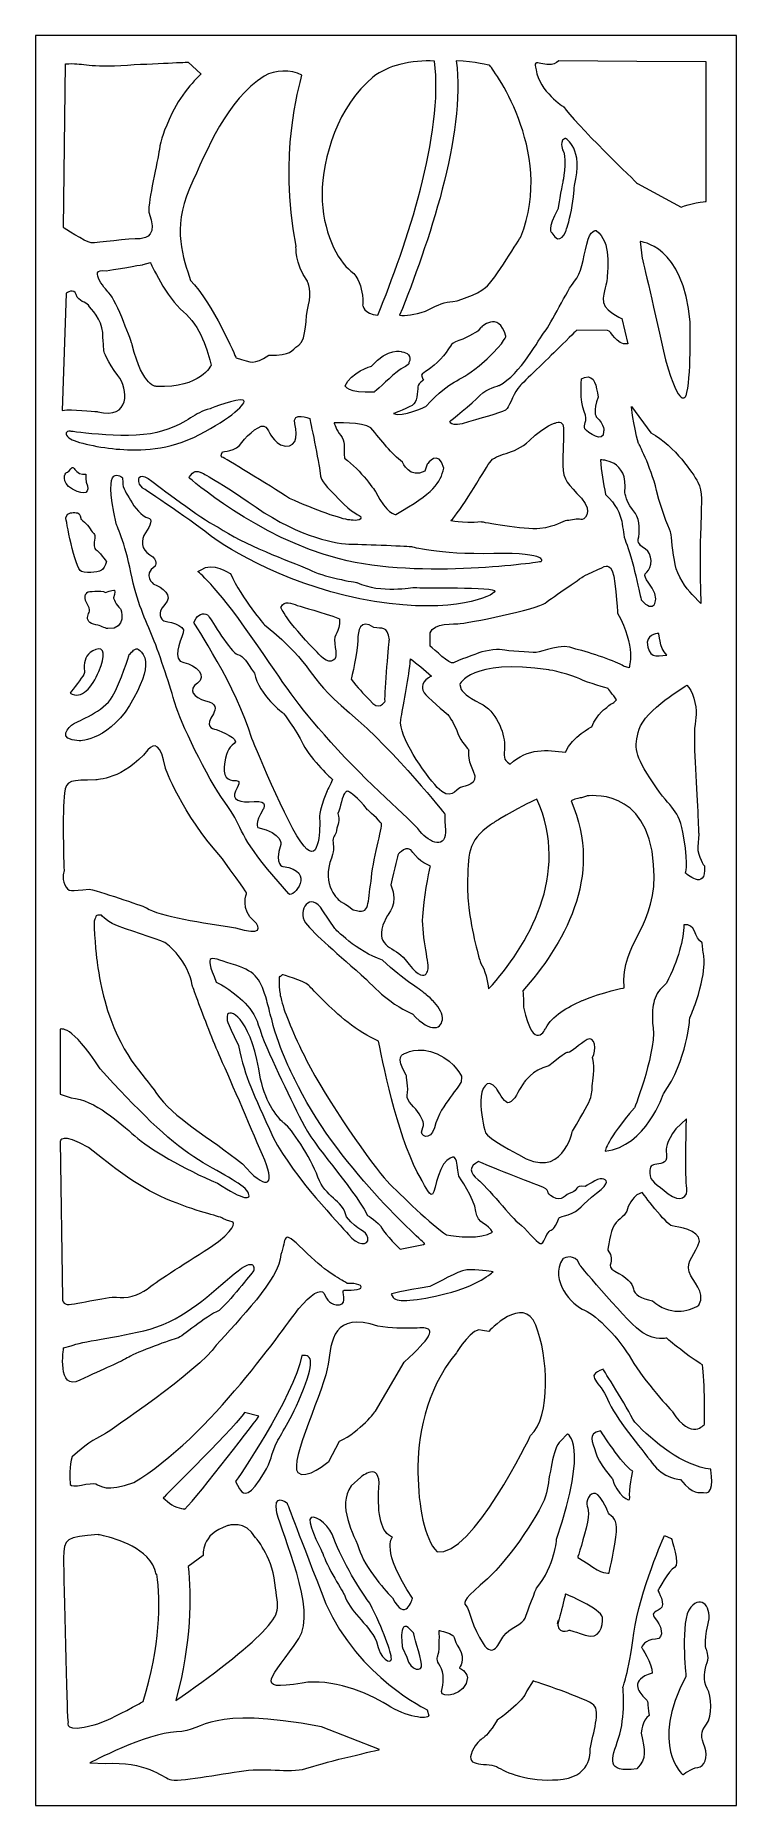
# Model space of a CAD drawing. Header units: centimetres. Extents: x -14.7 to -8.3, y -7.2 to 9.
import ezdxf

# ---------------------------------------------------------------- set-up
doc = ezdxf.new("R2010")
doc.units = ezdxf.units.CM
doc.header["$MEASUREMENT"] = 0
doc.layers.add('layer 1', color=7, linetype='Continuous')

msp = doc.modelspace()

# ---------------------------------------------------------------- linework, layer by layer
at = {"layer": 'layer 1', "lineweight": 9}
for points, knots in [([(-14.72097, 0.1571), (-14.72097, 0.1571), (-14.72097, 0.15772), (-14.72097, 0.15772), (-14.72097, 0.15772), (-14.72097, 0.15772), (-14.72097, 9.00077), (-14.72097, 9.00077), (-14.72097, 9.00077), (-14.72097, 9.00077), (-8.28958, 9.00077), (-8.28958, 9.00077), (-8.28958, 9.00077), (-8.28958, 9.00077), (-8.28958, 0.15729), (-8.28958, 0.15729), (-8.28958, 0.15729), (-8.28958, 0.15729), (-8.28958, 0.1571), (-8.28958, 0.1571), (-8.28958, 0.1571), (-8.28958, 0.1571), (-8.28958, -7.21906), (-8.28958, -7.21906), (-8.28958, -7.21906), (-8.28958, -7.21906), (-14.72097, -7.21906), (-14.72097, -7.21906), (-14.72097, -7.21906), (-14.72097, -7.21906), (-14.72097, 0.1571), (-14.72097, 0.1571)], [0, 0, 0, 0, 0.11111111, 0.11111111, 0.11111111, 0.11111111, 0.22222222, 0.22222222, 0.22222222, 0.22222222, 0.33333333, 0.33333333, 0.33333333, 0.33333333, 0.44444444, 0.44444444, 0.44444444, 0.44444444, 0.55555556, 0.55555556, 0.55555556, 0.55555556, 0.66666667, 0.66666667, 0.66666667, 0.66666667, 0.77777778, 0.77777778, 0.77777778, 0.77777778, 1, 1, 1, 1]), ([(-11.58031, 6.43586), (-11.70947, 6.44669), (-11.71945, 6.52983), (-11.71945, 6.52983), (-11.71945, 6.52983), (-11.71945, 6.52983), (-11.71639, 6.56817), (-11.72207, 6.6196), (-11.72207, 6.6196), (-11.72989, 6.69053), (-11.75432, 6.78637), (-11.82629, 6.84097), (-11.82629, 6.84097), (-11.95045, 6.93516), (-12.09193, 7.21204), (-12.09193, 7.54316), (-12.09193, 7.54316), (-12.09193, 7.87427), (-11.94212, 8.36474), (-11.62486, 8.61773), (-11.62486, 8.61773), (-11.55221, 8.67567), (-11.46713, 8.71265), (-11.37917, 8.7353), (-11.37917, 8.7353), (-11.27176, 8.76297), (-11.16003, 8.76924), (-11.06121, 8.76595), (-11.06121, 8.76595), (-10.97298, 8.09432), (-11.31817, 7.08198), (-11.58031, 6.43586)], [0, 0, 0, 0, 0.11111111, 0.11111111, 0.11111111, 0.11111111, 0.22222222, 0.22222222, 0.22222222, 0.22222222, 0.33333333, 0.33333333, 0.33333333, 0.33333333, 0.44444444, 0.44444444, 0.44444444, 0.44444444, 0.55555556, 0.55555556, 0.55555556, 0.55555556, 0.66666667, 0.66666667, 0.66666667, 0.66666667, 0.77777778, 0.77777778, 0.77777778, 0.77777778, 1, 1, 1, 1]), ([(-11.14389, 6.47354), (-11.24948, 6.44044), (-11.32546, 6.43208), (-11.38011, 6.43665), (-11.38011, 6.43665), (-11.11797, 7.08278), (-10.77278, 8.09512), (-10.861, 8.76674), (-10.861, 8.76674), (-10.6874, 8.76097), (-10.55371, 8.72583), (-10.55371, 8.72583), (-10.55371, 8.72583), (-10.55371, 8.72583), (-9.94689, 7.95515), (-10.26997, 7.15369), (-10.26997, 7.15369), (-10.26997, 7.15369), (-10.51415, 6.75359), (-10.59121, 6.69066), (-10.59121, 6.69066), (-10.66829, 6.62772), (-10.85928, 6.55815), (-10.91959, 6.55815), (-10.91959, 6.55815), (-10.97991, 6.55815), (-11.08714, 6.50184), (-11.08714, 6.50184), (-11.08714, 6.50184), (-11.08714, 6.50184), (-11.14389, 6.47354), (-11.14389, 6.47354)], [0, 0, 0, 0, 0.11111111, 0.11111111, 0.11111111, 0.11111111, 0.22222222, 0.22222222, 0.22222222, 0.22222222, 0.33333333, 0.33333333, 0.33333333, 0.33333333, 0.44444444, 0.44444444, 0.44444444, 0.44444444, 0.55555556, 0.55555556, 0.55555556, 0.55555556, 0.66666667, 0.66666667, 0.66666667, 0.66666667, 0.77777778, 0.77777778, 0.77777778, 0.77777778, 1, 1, 1, 1]), ([(-10.12811, 8.68572), (-10.17553, 8.8302), (-10.03518, 8.66832), (-9.9206, 8.76674), (-9.9206, 8.76674), (-9.9206, 8.76674), (-9.20412, 8.76269), (-9.20412, 8.76269), (-9.20412, 8.76269), (-9.20412, 8.76269), (-8.56986, 8.75864), (-8.56986, 8.75864), (-8.56986, 8.75864), (-8.56986, 8.75864), (-8.56986, 7.47848), (-8.56986, 7.47848), (-8.56986, 7.47848), (-8.56986, 7.47848), (-8.7343, 7.46226), (-8.79693, 7.4258), (-8.79693, 7.4258), (-8.79693, 7.4258), (-9.20021, 7.64458), (-9.20021, 7.64458), (-9.20021, 7.64458), (-9.20021, 7.64458), (-9.78748, 8.20768), (-9.87361, 8.34542), (-9.87361, 8.34542), (-9.87361, 8.34542), (-10.1007, 8.48723), (-10.12811, 8.68572)], [0, 0, 0, 0, 0.11111111, 0.11111111, 0.11111111, 0.11111111, 0.22222222, 0.22222222, 0.22222222, 0.22222222, 0.33333333, 0.33333333, 0.33333333, 0.33333333, 0.44444444, 0.44444444, 0.44444444, 0.44444444, 0.55555556, 0.55555556, 0.55555556, 0.55555556, 0.66666667, 0.66666667, 0.66666667, 0.66666667, 0.77777778, 0.77777778, 0.77777778, 0.77777778, 1, 1, 1, 1]), ([(-14.44363, 8.73941), (-14.44363, 8.73941), (-14.46417, 7.24151), (-14.46417, 7.24151), (-14.46417, 7.24151), (-14.46417, 7.24151), (-14.26549, 7.10823), (-14.20895, 7.10018), (-14.20895, 7.10018), (-14.15239, 7.09749), (-13.86115, 7.14303), (-13.75937, 7.13768), (-13.75937, 7.13768), (-13.70315, 7.14563), (-13.59749, 7.16982), (-13.68021, 7.38144), (-13.68021, 7.38144), (-13.68869, 7.48054), (-13.5982, 7.85555), (-13.58407, 7.95467), (-13.58407, 7.95467), (-13.56994, 8.05379), (-13.54731, 8.11272), (-13.46531, 8.29218), (-13.46531, 8.29218), (-13.38332, 8.47166), (-13.20238, 8.64845), (-13.20238, 8.64845), (-13.20238, 8.64845), (-13.20238, 8.64845), (-13.31829, 8.75559), (-13.31829, 8.75559), (-13.31829, 8.75559), (-13.31829, 8.75559), (-13.60388, 8.74487), (-13.93751, 8.72612), (-13.93751, 8.72612), (-14.27115, 8.70738), (-14.27399, 8.75281), (-14.44363, 8.73941)], [0, 0, 0, 0, 0.09090909, 0.09090909, 0.09090909, 0.09090909, 0.18181818, 0.18181818, 0.18181818, 0.18181818, 0.27272727, 0.27272727, 0.27272727, 0.27272727, 0.36363636, 0.36363636, 0.36363636, 0.36363636, 0.45454545, 0.45454545, 0.45454545, 0.45454545, 0.54545455, 0.54545455, 0.54545455, 0.54545455, 0.63636364, 0.63636364, 0.63636364, 0.63636364, 0.72727273, 0.72727273, 0.72727273, 0.72727273, 0.81818182, 0.81818182, 0.81818182, 0.81818182, 1, 1, 1, 1]), ([(-12.62244, 8.6287), (-12.51634, 8.68508), (-12.38503, 8.6909), (-12.27566, 8.63692), (-12.27566, 8.63692), (-12.30573, 8.51205), (-12.48712, 7.92969), (-12.33045, 7.06885), (-12.33045, 7.06885), (-12.33045, 7.06885), (-12.34289, 6.91321), (-12.226, 6.74802), (-12.226, 6.74802), (-12.226, 6.74802), (-12.18123, 6.64319), (-12.21605, 6.53201), (-12.21605, 6.53201), (-12.25087, 6.42084), (-12.22599, 6.21755), (-12.30558, 6.16354), (-12.30558, 6.16354), (-12.38517, 6.10953), (-12.36173, 6.07015), (-12.58114, 6.07015), (-12.58114, 6.07015), (-12.72385, 5.98095), (-12.72569, 6.00123), (-12.88058, 6.04706), (-12.88058, 6.04706), (-12.88058, 6.04706), (-13.0974, 6.5548), (-13.29875, 6.75594), (-13.29875, 6.75594), (-13.36071, 6.96037), (-13.47169, 7.22414), (-13.30649, 7.59671), (-13.30649, 7.59671), (-13.14129, 7.96928), (-12.96576, 8.40449), (-12.62244, 8.6287)], [0, 0, 0, 0, 0.09090909, 0.09090909, 0.09090909, 0.09090909, 0.18181818, 0.18181818, 0.18181818, 0.18181818, 0.27272727, 0.27272727, 0.27272727, 0.27272727, 0.36363636, 0.36363636, 0.36363636, 0.36363636, 0.45454545, 0.45454545, 0.45454545, 0.45454545, 0.54545455, 0.54545455, 0.54545455, 0.54545455, 0.63636364, 0.63636364, 0.63636364, 0.63636364, 0.72727273, 0.72727273, 0.72727273, 0.72727273, 0.81818182, 0.81818182, 0.81818182, 0.81818182, 1, 1, 1, 1]), ([(-9.88696, 8.03973), (-9.88696, 8.03973), (-9.8595, 8.05871), (-9.8595, 8.05871), (-9.8595, 8.05871), (-9.8595, 8.05871), (-9.68554, 7.96064), (-9.77709, 7.62531), (-9.77709, 7.62531), (-9.77709, 7.62531), (-9.7832, 7.51143), (-9.80456, 7.40071), (-9.80456, 7.40071), (-9.82592, 7.28999), (-9.85339, 7.21406), (-9.85339, 7.21406), (-9.85339, 7.21406), (-9.85339, 7.21406), (-9.90832, 7.05589), (-9.98461, 7.19192), (-9.98461, 7.19192), (-9.98461, 7.19192), (-10.0365, 7.22039), (-9.92663, 7.41336), (-9.92663, 7.41336), (-9.92663, 7.41336), (-9.89917, 7.60001), (-9.88391, 7.65695), (-9.88391, 7.65695), (-9.88391, 7.65695), (-9.84729, 7.84676), (-9.87475, 7.93217), (-9.87475, 7.93217), (-9.87475, 7.93217), (-9.91137, 7.98912), (-9.88696, 8.03973)], [0, 0, 0, 0, 0.1, 0.1, 0.1, 0.1, 0.2, 0.2, 0.2, 0.2, 0.3, 0.3, 0.3, 0.3, 0.4, 0.4, 0.4, 0.4, 0.5, 0.5, 0.5, 0.5, 0.6, 0.6, 0.6, 0.6, 0.7, 0.7, 0.7, 0.7, 0.8, 0.8, 0.8, 0.8, 1, 1, 1, 1]), ([(-9.28855, 6.17426), (-9.28855, 6.17426), (-9.34226, 6.40532), (-9.34226, 6.40532), (-9.34226, 6.40532), (-9.34226, 6.40532), (-9.53025, 6.48605), (-9.51413, 6.59184), (-9.51413, 6.59184), (-9.49802, 6.69763), (-9.47654, 6.74217), (-9.47654, 6.79228), (-9.47654, 6.79228), (-9.47654, 6.84239), (-9.43357, 7.11242), (-9.57858, 7.21264), (-9.57858, 7.21264), (-9.57858, 7.21264), (-9.63229, 7.22656), (-9.66452, 7.08737), (-9.66452, 7.08737), (-9.69675, 6.94817), (-9.71555, 6.82012), (-9.77731, 6.74774), (-9.77731, 6.74774), (-9.83908, 6.67536), (-9.99753, 6.34965), (-10.04855, 6.2884), (-10.04855, 6.2884), (-10.09958, 6.22715), (-10.27414, 5.89309), (-10.4675, 5.79287), (-10.4675, 5.79287), (-10.4675, 5.79287), (-10.58029, 5.7706), (-10.64475, 5.70101), (-10.64475, 5.70101), (-10.7092, 5.63141), (-10.91867, 5.46438), (-10.91867, 5.46438), (-10.91867, 5.46438), (-10.91867, 5.46438), (-10.92673, 5.40313), (-10.74948, 5.45881), (-10.74948, 5.45881), (-10.57224, 5.51449), (-10.42185, 5.54511), (-10.39499, 5.5813), (-10.39499, 5.5813), (-10.36814, 5.61749), (-10.32248, 5.73998), (-10.2822, 5.78452), (-10.2822, 5.78452), (-10.24192, 5.82906), (-10.0217, 6.03507), (-9.92234, 6.13529), (-9.92234, 6.13529), (-9.82297, 6.23551), (-9.75583, 6.29954), (-9.75583, 6.29954), (-9.75583, 6.29954), (-9.75583, 6.29954), (-9.47284, 6.29552), (-9.47284, 6.29552), (-9.47284, 6.29552), (-9.43344, 6.29498), (-9.40061, 6.16242), (-9.28855, 6.17426)], [0, 0, 0, 0, 0.05555556, 0.05555556, 0.05555556, 0.05555556, 0.11111111, 0.11111111, 0.11111111, 0.11111111, 0.16666667, 0.16666667, 0.16666667, 0.16666667, 0.22222222, 0.22222222, 0.22222222, 0.22222222, 0.27777778, 0.27777778, 0.27777778, 0.27777778, 0.33333333, 0.33333333, 0.33333333, 0.33333333, 0.38888889, 0.38888889, 0.38888889, 0.38888889, 0.44444444, 0.44444444, 0.44444444, 0.44444444, 0.5, 0.5, 0.5, 0.5, 0.55555556, 0.55555556, 0.55555556, 0.55555556, 0.61111111, 0.61111111, 0.61111111, 0.61111111, 0.66666667, 0.66666667, 0.66666667, 0.66666667, 0.72222222, 0.72222222, 0.72222222, 0.72222222, 0.77777778, 0.77777778, 0.77777778, 0.77777778, 0.83333333, 0.83333333, 0.83333333, 0.83333333, 0.88888889, 0.88888889, 0.88888889, 0.88888889, 1, 1, 1, 1]), ([(-9.17467, 7.11141), (-9.17467, 7.11141), (-8.77351, 7.08317), (-8.71656, 6.3747), (-8.71656, 6.3747), (-8.71656, 6.3747), (-8.70418, 5.83821), (-8.7537, 5.69959), (-8.7537, 5.69959), (-8.7537, 5.69959), (-8.81066, 5.55584), (-8.9419, 6.02816), (-8.9419, 6.02816), (-9.036, 6.45427), (-9.15486, 6.95739), (-9.15486, 6.95739), (-9.15486, 6.95739), (-9.15486, 6.95739), (-9.17467, 7.11141), (-9.17467, 7.11141)], [0, 0, 0, 0, 0.16666667, 0.16666667, 0.16666667, 0.16666667, 0.33333333, 0.33333333, 0.33333333, 0.33333333, 0.5, 0.5, 0.5, 0.5, 0.66666667, 0.66666667, 0.66666667, 0.66666667, 1, 1, 1, 1]), ([(-13.73307, 6.90104), (-13.73307, 6.90104), (-13.8846, 6.87426), (-14.07307, 6.84368), (-14.07307, 6.84368), (-14.26525, 6.8781), (-14.04719, 6.64102), (-14.04719, 6.64102), (-14.04719, 6.64102), (-13.97327, 6.5722), (-13.83285, 6.16686), (-13.83285, 6.16686), (-13.83285, 6.16686), (-13.73307, 5.76535), (-13.60743, 5.78447), (-13.60743, 5.78447), (-13.60743, 5.78447), (-13.20461, 5.76536), (-13.10852, 5.97949), (-13.10852, 5.97949), (-13.10852, 5.97949), (-13.13808, 6.09804), (-13.20831, 6.34275), (-13.36353, 6.46894), (-13.36353, 6.46894), (-13.51875, 6.59514), (-13.66597, 6.91908), (-13.66597, 6.91908), (-13.66597, 6.91908), (-13.66597, 6.91908), (-13.73307, 6.90104), (-13.73307, 6.90104)], [0, 0, 0, 0, 0.11111111, 0.11111111, 0.11111111, 0.11111111, 0.22222222, 0.22222222, 0.22222222, 0.22222222, 0.33333333, 0.33333333, 0.33333333, 0.33333333, 0.44444444, 0.44444444, 0.44444444, 0.44444444, 0.55555556, 0.55555556, 0.55555556, 0.55555556, 0.66666667, 0.66666667, 0.66666667, 0.66666667, 0.77777778, 0.77777778, 0.77777778, 0.77777778, 1, 1, 1, 1]), ([(-14.4313, 5.57027), (-14.4313, 5.57027), (-14.47528, 5.56326), (-14.47528, 5.56326), (-14.47528, 5.56326), (-14.47528, 5.56326), (-14.43806, 6.63638), (-14.43806, 6.63638), (-14.43806, 6.63638), (-14.43806, 6.63638), (-14.36702, 6.69249), (-14.34672, 6.62586), (-14.34672, 6.62586), (-14.32642, 6.55923), (-14.25537, 6.55923), (-14.23508, 6.52767), (-14.23508, 6.52767), (-14.21478, 6.4961), (-14.1099, 6.39791), (-14.10314, 6.27867), (-14.10314, 6.27867), (-14.09637, 6.15944), (-14.09299, 6.10684), (-14.09299, 6.10684), (-14.09299, 6.10684), (-14.09299, 6.10684), (-14.06254, 6.01215), (-13.96443, 5.8859), (-13.96443, 5.8859), (-13.86632, 5.75965), (-13.8494, 5.47558), (-14.14712, 5.55274), (-14.14712, 5.55274), (-14.14712, 5.55274), (-14.32642, 5.57027), (-14.4313, 5.57027)], [0, 0, 0, 0, 0.1, 0.1, 0.1, 0.1, 0.2, 0.2, 0.2, 0.2, 0.3, 0.3, 0.3, 0.3, 0.4, 0.4, 0.4, 0.4, 0.5, 0.5, 0.5, 0.5, 0.6, 0.6, 0.6, 0.6, 0.7, 0.7, 0.7, 0.7, 0.8, 0.8, 0.8, 0.8, 1, 1, 1, 1]), ([(-10.65851, 6.29391), (-10.65851, 6.29391), (-10.63753, 6.32168), (-10.63753, 6.32168), (-10.63753, 6.32168), (-10.63753, 6.32168), (-10.47514, 6.48594), (-10.40551, 6.24429), (-10.40551, 6.24429), (-10.40551, 6.24429), (-10.43494, 6.15143), (-10.65179, 5.97444), (-10.65179, 5.97444), (-10.86864, 5.79745), (-10.88233, 5.87257), (-11.13852, 5.60191), (-11.13852, 5.60191), (-11.13852, 5.60191), (-11.35964, 5.49867), (-11.43785, 5.53495), (-11.43785, 5.53495), (-11.43785, 5.53495), (-11.28145, 5.59075), (-11.24908, 5.62423), (-11.24908, 5.62423), (-11.21672, 5.65771), (-11.21401, 5.7721), (-11.21133, 5.79164), (-11.21133, 5.79164), (-11.20864, 5.81118), (-11.1628, 5.84188), (-11.1628, 5.84188), (-11.1628, 5.84188), (-11.1628, 5.84188), (-11.19248, 5.89211), (-11.17089, 5.90327), (-11.17089, 5.90327), (-11.1493, 5.91442), (-11.04955, 5.97863), (-10.97672, 6.06511), (-10.97672, 6.06511), (-10.9039, 6.15159), (-10.93086, 6.16833), (-10.83648, 6.20461), (-10.83648, 6.20461), (-10.7421, 6.24089), (-10.65851, 6.29391), (-10.65851, 6.29391)], [0, 0, 0, 0, 0.07692308, 0.07692308, 0.07692308, 0.07692308, 0.15384615, 0.15384615, 0.15384615, 0.15384615, 0.23076923, 0.23076923, 0.23076923, 0.23076923, 0.30769231, 0.30769231, 0.30769231, 0.30769231, 0.38461538, 0.38461538, 0.38461538, 0.38461538, 0.46153846, 0.46153846, 0.46153846, 0.46153846, 0.53846154, 0.53846154, 0.53846154, 0.53846154, 0.61538462, 0.61538462, 0.61538462, 0.61538462, 0.69230769, 0.69230769, 0.69230769, 0.69230769, 0.76923077, 0.76923077, 0.76923077, 0.76923077, 0.84615385, 0.84615385, 0.84615385, 0.84615385, 1, 1, 1, 1]), ([(-11.36142, 6.10264), (-11.36142, 6.10264), (-11.48531, 6.14423), (-11.63931, 5.97102), (-11.63931, 5.97102), (-11.63931, 5.97102), (-11.83012, 5.91211), (-11.88034, 5.79087), (-11.88034, 5.79087), (-11.88034, 5.79087), (-11.86027, 5.71811), (-11.61252, 5.73197), (-11.61252, 5.73197), (-11.61252, 5.73197), (-11.48865, 5.84631), (-11.41499, 5.90865), (-11.41499, 5.90865), (-11.34133, 5.971), (-11.29447, 5.97447), (-11.29447, 6.00219), (-11.29447, 6.00219), (-11.26845, 6.06094), (-11.30912, 6.09903), (-11.36142, 6.10264)], [0, 0, 0, 0, 0.14285714, 0.14285714, 0.14285714, 0.14285714, 0.28571429, 0.28571429, 0.28571429, 0.28571429, 0.42857143, 0.42857143, 0.42857143, 0.42857143, 0.57142857, 0.57142857, 0.57142857, 0.57142857, 0.71428571, 0.71428571, 0.71428571, 0.71428571, 1, 1, 1, 1]), ([(-9.68623, 5.86771), (-9.68623, 5.86771), (-9.71311, 5.85359), (-9.71311, 5.85359), (-9.71311, 5.85359), (-9.71311, 5.85359), (-9.73051, 5.64779), (-9.68841, 5.55464), (-9.68841, 5.55464), (-9.64632, 5.46148), (-9.70294, 5.43294), (-9.68116, 5.39688), (-9.68116, 5.39688), (-9.65938, 5.36081), (-9.50327, 5.26088), (-9.51054, 5.36996), (-9.51054, 5.36996), (-9.51054, 5.36996), (-9.49113, 5.42889), (-9.57717, 5.50662), (-9.57717, 5.50662), (-9.57717, 5.50662), (-9.61233, 5.55926), (-9.56022, 5.68591), (-9.56022, 5.68591), (-9.5796, 5.78873), (-9.58324, 5.89279), (-9.68623, 5.86771)], [0, 0, 0, 0, 0.125, 0.125, 0.125, 0.125, 0.25, 0.25, 0.25, 0.25, 0.375, 0.375, 0.375, 0.375, 0.5, 0.5, 0.5, 0.5, 0.625, 0.625, 0.625, 0.625, 0.75, 0.75, 0.75, 0.75, 1, 1, 1, 1]), ([(-14.39966, 5.37385), (-14.39966, 5.37385), (-13.81882, 5.28688), (-13.55394, 5.3762), (-13.55394, 5.3762), (-13.28907, 5.46552), (-13.27949, 5.53762), (-13.11674, 5.58063), (-13.11674, 5.58063), (-13.11674, 5.58063), (-12.86126, 5.68184), (-12.81521, 5.65923), (-12.81521, 5.65923), (-12.76915, 5.63662), (-12.92913, 5.49088), (-13.21516, 5.34263), (-13.21516, 5.34263), (-13.50119, 5.19438), (-13.76786, 5.19608), (-13.9453, 5.20832), (-13.9453, 5.20832), (-14.12274, 5.22055), (-14.35638, 5.26951), (-14.41257, 5.31235), (-14.41257, 5.31235), (-14.45782, 5.34686), (-14.43975, 5.3796), (-14.39966, 5.37385)], [0, 0, 0, 0, 0.125, 0.125, 0.125, 0.125, 0.25, 0.25, 0.25, 0.25, 0.375, 0.375, 0.375, 0.375, 0.5, 0.5, 0.5, 0.5, 0.625, 0.625, 0.625, 0.625, 0.75, 0.75, 0.75, 0.75, 1, 1, 1, 1]), ([(-11.7378, 4.59518), (-11.7378, 4.59518), (-11.81652, 4.62324), (-11.93595, 4.74963), (-11.93595, 4.74963), (-12.05539, 4.87603), (-12.10155, 4.9041), (-12.10968, 4.99118), (-12.10968, 4.99118), (-12.1178, 5.07825), (-12.20466, 5.49111), (-12.20466, 5.49111), (-12.20466, 5.49111), (-12.20466, 5.49111), (-12.37024, 5.5585), (-12.34039, 5.44055), (-12.34039, 5.44055), (-12.31054, 5.3226), (-12.33225, 5.19339), (-12.47339, 5.24957), (-12.47339, 5.24957), (-12.5684, 5.30855), (-12.5684, 5.37036), (-12.6064, 5.41248), (-12.6064, 5.41248), (-12.6444, 5.4546), (-12.77196, 5.34789), (-12.82625, 5.26924), (-12.82625, 5.26924), (-12.88053, 5.19058), (-13.00539, 5.18498), (-13.00539, 5.18498), (-13.00539, 5.18498), (-13.00539, 5.18498), (-13.02712, 5.14282), (-13.00811, 5.13722), (-13.00811, 5.13722), (-12.98911, 5.13162), (-12.58469, 4.88447), (-12.38925, 4.75807), (-12.38925, 4.75807), (-12.15038, 4.65135), (-11.91422, 4.56709), (-11.83823, 4.56147), (-11.83823, 4.56147), (-11.80487, 4.55901), (-11.71898, 4.54326), (-11.7378, 4.59518)], [0, 0, 0, 0, 0.07692308, 0.07692308, 0.07692308, 0.07692308, 0.15384615, 0.15384615, 0.15384615, 0.15384615, 0.23076923, 0.23076923, 0.23076923, 0.23076923, 0.30769231, 0.30769231, 0.30769231, 0.30769231, 0.38461538, 0.38461538, 0.38461538, 0.38461538, 0.46153846, 0.46153846, 0.46153846, 0.46153846, 0.53846154, 0.53846154, 0.53846154, 0.53846154, 0.61538462, 0.61538462, 0.61538462, 0.61538462, 0.69230769, 0.69230769, 0.69230769, 0.69230769, 0.76923077, 0.76923077, 0.76923077, 0.76923077, 0.84615385, 0.84615385, 0.84615385, 0.84615385, 1, 1, 1, 1]), ([(-8.69684, 3.87674), (-8.69684, 3.87674), (-8.61828, 3.79666), (-8.61828, 3.79666), (-8.61828, 3.79666), (-8.61828, 3.79666), (-8.62445, 4.03344), (-8.62445, 4.24461), (-8.62445, 4.24461), (-8.62445, 4.45579), (-8.61622, 4.46219), (-8.61622, 4.58164), (-8.61622, 4.58164), (-8.61622, 4.70109), (-8.59564, 4.82268), (-8.64503, 4.908), (-8.64503, 4.908), (-8.69441, 4.99333), (-8.84669, 5.22796), (-9.0751, 5.36022), (-9.0751, 5.36022), (-9.0751, 5.36022), (-9.25412, 5.59912), (-9.25412, 5.59912), (-9.25412, 5.59912), (-9.25412, 5.59912), (-9.24178, 5.44767), (-9.18828, 5.2621), (-9.18828, 5.2621), (-9.18828, 5.2621), (-9.08127, 5.05945), (-9.02365, 4.83121), (-9.02365, 4.83121), (-8.96604, 4.60297), (-8.89618, 4.45965), (-8.89271, 4.43992), (-8.89271, 4.43992), (-8.88924, 4.42018), (-8.87365, 4.25517), (-8.85284, 4.15294), (-8.85284, 4.15294), (-8.83204, 4.05072), (-8.75576, 3.93593), (-8.69684, 3.87674)], [0, 0, 0, 0, 0.08333333, 0.08333333, 0.08333333, 0.08333333, 0.16666667, 0.16666667, 0.16666667, 0.16666667, 0.25, 0.25, 0.25, 0.25, 0.33333333, 0.33333333, 0.33333333, 0.33333333, 0.41666667, 0.41666667, 0.41666667, 0.41666667, 0.5, 0.5, 0.5, 0.5, 0.58333333, 0.58333333, 0.58333333, 0.58333333, 0.66666667, 0.66666667, 0.66666667, 0.66666667, 0.75, 0.75, 0.75, 0.75, 0.83333333, 0.83333333, 0.83333333, 0.83333333, 1, 1, 1, 1]), ([(-11.14811, 5.00793), (-11.14811, 5.00793), (-11.12621, 5.07321), (-11.12621, 5.07321), (-11.12621, 5.07321), (-11.12621, 5.07321), (-11.02217, 5.21795), (-10.97563, 5.03631), (-10.97563, 5.03631), (-11.00574, 4.89725), (-11.06598, 4.8121), (-11.41642, 4.6106), (-11.41642, 4.6106), (-11.41642, 4.6106), (-11.50403, 4.61628), (-11.59712, 4.81494), (-11.59712, 4.81494), (-11.59712, 4.81494), (-11.73675, 5.01928), (-11.8846, 5.12713), (-11.8846, 5.12713), (-11.89555, 5.23498), (-11.87638, 5.28323), (-11.92019, 5.33431), (-11.92019, 5.33431), (-11.96399, 5.3854), (-11.98042, 5.45068), (-11.98042, 5.45068), (-11.98042, 5.45068), (-11.98042, 5.45068), (-11.72032, 5.46203), (-11.64366, 5.40527), (-11.64366, 5.40527), (-11.54236, 5.2889), (-11.45749, 5.16403), (-11.35345, 5.09024), (-11.35345, 5.09024), (-11.35345, 5.09024), (-11.28774, 4.9313), (-11.14811, 5.00793)], [0, 0, 0, 0, 0.09090909, 0.09090909, 0.09090909, 0.09090909, 0.18181818, 0.18181818, 0.18181818, 0.18181818, 0.27272727, 0.27272727, 0.27272727, 0.27272727, 0.36363636, 0.36363636, 0.36363636, 0.36363636, 0.45454545, 0.45454545, 0.45454545, 0.45454545, 0.54545455, 0.54545455, 0.54545455, 0.54545455, 0.63636364, 0.63636364, 0.63636364, 0.63636364, 0.72727273, 0.72727273, 0.72727273, 0.72727273, 0.81818182, 0.81818182, 0.81818182, 0.81818182, 1, 1, 1, 1]), ([(-9.95449, 5.44876), (-9.95449, 5.44876), (-10.04106, 5.43292), (-10.18873, 5.29041), (-10.18873, 5.29041), (-10.3364, 5.14788), (-10.49467, 5.17932), (-10.55394, 5.08809), (-10.55394, 5.08809), (-10.61322, 4.99685), (-10.82946, 4.63177), (-10.91035, 4.55474), (-10.91035, 4.55474), (-10.91035, 4.55474), (-10.82363, 4.5267), (-10.6294, 4.54266), (-10.6294, 4.54266), (-10.6294, 4.54266), (-10.23785, 4.46609), (-10.09296, 4.48205), (-10.09296, 4.48205), (-9.94806, 4.49802), (-9.88948, 4.55223), (-9.84632, 4.55543), (-9.84632, 4.55543), (-9.80316, 4.55863), (-9.74765, 4.57777), (-9.71991, 4.56501), (-9.71991, 4.56501), (-9.69216, 4.55225), (-9.5966, 4.62878), (-9.71375, 4.75959), (-9.71375, 4.75959), (-9.8309, 4.8904), (-9.88331, 4.9223), (-9.88331, 5.05947), (-9.88331, 5.05947), (-9.88331, 5.19664), (-9.87715, 5.29234), (-9.87715, 5.29234), (-9.87715, 5.29234), (-9.87715, 5.29234), (-9.87715, 5.404), (-9.87715, 5.404), (-9.87715, 5.404), (-9.87715, 5.45274), (-9.91927, 5.47112), (-9.95449, 5.44876)], [0, 0, 0, 0, 0.07692308, 0.07692308, 0.07692308, 0.07692308, 0.15384615, 0.15384615, 0.15384615, 0.15384615, 0.23076923, 0.23076923, 0.23076923, 0.23076923, 0.30769231, 0.30769231, 0.30769231, 0.30769231, 0.38461538, 0.38461538, 0.38461538, 0.38461538, 0.46153846, 0.46153846, 0.46153846, 0.46153846, 0.53846154, 0.53846154, 0.53846154, 0.53846154, 0.61538462, 0.61538462, 0.61538462, 0.61538462, 0.69230769, 0.69230769, 0.69230769, 0.69230769, 0.76923077, 0.76923077, 0.76923077, 0.76923077, 0.84615385, 0.84615385, 0.84615385, 0.84615385, 1, 1, 1, 1]), ([(-14.43979, 4.99428), (-14.43979, 4.99428), (-14.50009, 4.91014), (-14.37949, 4.84282), (-14.37949, 4.84282), (-14.25888, 4.7755), (-14.21713, 4.81156), (-14.25424, 4.90773), (-14.25424, 4.90773), (-14.25424, 4.90773), (-14.2612, 4.95101), (-14.25888, 4.97986), (-14.25888, 4.97986), (-14.25888, 4.97986), (-14.31222, 4.97505), (-14.34006, 5.0039), (-14.34006, 5.0039), (-14.36789, 5.03275), (-14.37485, 5.05679), (-14.39572, 5.02794), (-14.39572, 5.02794), (-14.41659, 4.99909), (-14.43979, 4.99428), (-14.43979, 4.99428)], [0, 0, 0, 0, 0.14285714, 0.14285714, 0.14285714, 0.14285714, 0.28571429, 0.28571429, 0.28571429, 0.28571429, 0.42857143, 0.42857143, 0.42857143, 0.42857143, 0.57142857, 0.57142857, 0.57142857, 0.57142857, 0.71428571, 0.71428571, 0.71428571, 0.71428571, 1, 1, 1, 1]), ([(-13.91742, 4.90486), (-13.91742, 4.90486), (-13.92094, 4.94614), (-13.92094, 4.94614), (-13.92094, 4.94614), (-13.92094, 4.94614), (-14.11634, 5.12603), (-13.98117, 4.52893), (-13.98117, 4.52893), (-13.98117, 4.52893), (-13.89743, 4.34906), (-13.84459, 4.07827), (-13.84459, 4.07827), (-13.79175, 3.80747), (-13.70871, 3.64343), (-13.64328, 3.482), (-13.64328, 3.482), (-13.57785, 3.32057), (-13.47721, 3.01591), (-13.43946, 2.87531), (-13.43946, 2.87531), (-13.4017, 2.73471), (-13.14352, 2.19034), (-12.98281, 1.97428), (-12.98281, 1.97428), (-12.8221, 1.75822), (-12.8643, 1.69127), (-12.59246, 1.3621), (-12.59246, 1.3621), (-12.59246, 1.3621), (-12.39583, 1.13467), (-12.39583, 1.13467), (-12.39583, 1.13467), (-12.361, 1.0944), (-12.1388, 1.34388), (-12.44788, 1.38604), (-12.44788, 1.38604), (-12.44788, 1.38604), (-12.53514, 1.38875), (-12.47114, 1.5874), (-12.47114, 1.5874), (-12.47114, 1.5874), (-12.44765, 1.69118), (-12.68018, 1.74192), (-12.68018, 1.74192), (-12.68018, 1.74192), (-12.71432, 1.77722), (-12.63112, 1.91186), (-12.63112, 1.91186), (-12.63112, 1.91186), (-12.58207, 1.99353), (-12.71432, 1.98028), (-12.71432, 1.98028), (-12.84658, 1.96703), (-12.92762, 1.99572), (-12.88496, 2.07739), (-12.88496, 2.07739), (-12.84231, 2.15907), (-12.84658, 2.17231), (-12.88071, 2.17231), (-12.88071, 2.17231), (-12.91484, 2.17231), (-13.00442, 2.17671), (-12.98949, 2.30032), (-12.98949, 2.30032), (-12.97456, 2.42393), (-12.95322, 2.47028), (-12.89776, 2.51222), (-12.89776, 2.51222), (-12.84231, 2.55416), (-13.01722, 2.62699), (-13.06202, 2.64024), (-13.06202, 2.64024), (-13.10682, 2.65349), (-13.16867, 2.66454), (-13.08762, 2.78371), (-13.08762, 2.78371), (-13.06629, 2.83227), (-13.05349, 2.87862), (-13.16014, 2.9051), (-13.16014, 2.9051), (-13.2668, 2.93159), (-13.32869, 3.00662), (-13.23482, 3.06622), (-13.23482, 3.06622), (-13.14094, 3.12582), (-13.2476, 3.23398), (-13.35853, 3.25385), (-13.35853, 3.25385), (-13.46945, 3.27371), (-13.39478, 3.44365), (-13.36492, 3.52533), (-13.36492, 3.52533), (-13.33507, 3.607), (-13.52703, 3.62909), (-13.54411, 3.63791), (-13.54411, 3.63791), (-13.56118, 3.64673), (-13.61665, 3.70411), (-13.53345, 3.78578), (-13.53345, 3.78578), (-13.45025, 3.86745), (-13.56116, 3.94692), (-13.63583, 3.9734), (-13.63583, 3.9734), (-13.63583, 3.9734), (-13.74461, 4.05726), (-13.62303, 4.13673), (-13.62303, 4.13673), (-13.62303, 4.13673), (-13.5868, 4.1941), (-13.66998, 4.24268), (-13.66998, 4.24268), (-13.75316, 4.29125), (-13.75531, 4.37513), (-13.7105, 4.44355), (-13.7105, 4.44355), (-13.66571, 4.51197), (-13.63796, 4.56936), (-13.68916, 4.58039), (-13.68916, 4.58039), (-13.74036, 4.59142), (-13.81503, 4.6775), (-13.84916, 4.74151), (-13.84916, 4.74151), (-13.88329, 4.80553), (-13.92382, 4.85189), (-13.91742, 4.90486)], [0, 0, 0, 0, 0.03030303, 0.03030303, 0.03030303, 0.03030303, 0.06060606, 0.06060606, 0.06060606, 0.06060606, 0.09090909, 0.09090909, 0.09090909, 0.09090909, 0.12121212, 0.12121212, 0.12121212, 0.12121212, 0.15151515, 0.15151515, 0.15151515, 0.15151515, 0.18181818, 0.18181818, 0.18181818, 0.18181818, 0.21212121, 0.21212121, 0.21212121, 0.21212121, 0.24242424, 0.24242424, 0.24242424, 0.24242424, 0.27272727, 0.27272727, 0.27272727, 0.27272727, 0.3030303, 0.3030303, 0.3030303, 0.3030303, 0.33333333, 0.33333333, 0.33333333, 0.33333333, 0.36363636, 0.36363636, 0.36363636, 0.36363636, 0.39393939, 0.39393939, 0.39393939, 0.39393939, 0.42424242, 0.42424242, 0.42424242, 0.42424242, 0.45454545, 0.45454545, 0.45454545, 0.45454545, 0.48484848, 0.48484848, 0.48484848, 0.48484848, 0.51515152, 0.51515152, 0.51515152, 0.51515152, 0.54545455, 0.54545455, 0.54545455, 0.54545455, 0.57575758, 0.57575758, 0.57575758, 0.57575758, 0.60606061, 0.60606061, 0.60606061, 0.60606061, 0.63636364, 0.63636364, 0.63636364, 0.63636364, 0.66666667, 0.66666667, 0.66666667, 0.66666667, 0.6969697, 0.6969697, 0.6969697, 0.6969697, 0.72727273, 0.72727273, 0.72727273, 0.72727273, 0.75757576, 0.75757576, 0.75757576, 0.75757576, 0.78787879, 0.78787879, 0.78787879, 0.78787879, 0.81818182, 0.81818182, 0.81818182, 0.81818182, 0.84848485, 0.84848485, 0.84848485, 0.84848485, 0.87878788, 0.87878788, 0.87878788, 0.87878788, 0.90909091, 0.90909091, 0.90909091, 0.90909091, 0.93939394, 0.93939394, 0.93939394, 0.93939394, 1, 1, 1, 1]), ([(-9.49137, 4.7943), (-9.51359, 4.8999), (-9.53002, 5.00553), (-9.53795, 5.11112), (-9.53795, 5.11112), (-9.53795, 5.11112), (-9.2784, 5.11873), (-9.31512, 4.81469), (-9.31512, 4.81469), (-9.31512, 4.81469), (-9.3029, 4.71843), (-9.21719, 4.6196), (-9.21719, 4.6196), (-9.17556, 4.56132), (-9.17558, 4.43972), (-9.1927, 4.38397), (-9.1927, 4.38397), (-9.1927, 4.38397), (-9.2025, 4.33581), (-9.12903, 4.29528), (-9.12903, 4.29528), (-9.05557, 4.25475), (-9.06291, 4.12048), (-9.11433, 4.08246), (-9.11433, 4.08246), (-9.16576, 4.04444), (-9.08896, 3.99273), (-9.04754, 3.90489), (-9.04754, 3.90489), (-9.00613, 3.81705), (-9.04756, 3.69494), (-9.16555, 3.8299), (-9.16555, 3.8299), (-9.16555, 3.8299), (-9.25072, 4.23544), (-9.30421, 4.35718), (-9.30421, 4.35718), (-9.35769, 4.47891), (-9.29352, 4.60433), (-9.49137, 4.7943)], [0, 0, 0, 0, 0.09090909, 0.09090909, 0.09090909, 0.09090909, 0.18181818, 0.18181818, 0.18181818, 0.18181818, 0.27272727, 0.27272727, 0.27272727, 0.27272727, 0.36363636, 0.36363636, 0.36363636, 0.36363636, 0.45454545, 0.45454545, 0.45454545, 0.45454545, 0.54545455, 0.54545455, 0.54545455, 0.54545455, 0.63636364, 0.63636364, 0.63636364, 0.63636364, 0.72727273, 0.72727273, 0.72727273, 0.72727273, 0.81818182, 0.81818182, 0.81818182, 0.81818182, 1, 1, 1, 1]), ([(-13.76519, 4.88747), (-13.76519, 4.88747), (-13.7371, 4.85449), (-13.7371, 4.85449), (-13.7371, 4.85449), (-13.7371, 4.85449), (-13.22702, 4.51257), (-13.1046, 4.41034), (-13.1046, 4.41034), (-12.98218, 4.30811), (-12.34963, 3.92866), (-11.60931, 3.81282), (-11.60931, 3.81282), (-10.86899, 3.69699), (-10.52376, 3.86429), (-10.50587, 3.90757), (-10.50587, 3.90757), (-10.48797, 3.95084), (-11.20067, 3.93539), (-11.23646, 3.94157), (-11.23646, 3.94157), (-11.27224, 3.94775), (-11.5436, 3.88283), (-11.77322, 3.98794), (-11.77322, 3.98794), (-11.77322, 3.98794), (-12.09826, 4.0374), (-12.20859, 4.10849), (-12.20859, 4.10849), (-12.39347, 4.18268), (-12.8199, 4.33724), (-13.04355, 4.49489), (-13.04355, 4.49489), (-13.13301, 4.5258), (-13.54751, 4.83491), (-13.65188, 4.91529), (-13.65188, 4.91529), (-13.75625, 4.99566), (-13.79203, 4.96474), (-13.76519, 4.88747)], [0, 0, 0, 0, 0.09090909, 0.09090909, 0.09090909, 0.09090909, 0.18181818, 0.18181818, 0.18181818, 0.18181818, 0.27272727, 0.27272727, 0.27272727, 0.27272727, 0.36363636, 0.36363636, 0.36363636, 0.36363636, 0.45454545, 0.45454545, 0.45454545, 0.45454545, 0.54545455, 0.54545455, 0.54545455, 0.54545455, 0.63636364, 0.63636364, 0.63636364, 0.63636364, 0.72727273, 0.72727273, 0.72727273, 0.72727273, 0.81818182, 0.81818182, 0.81818182, 0.81818182, 1, 1, 1, 1]), ([(-13.31137, 4.94841), (-13.31137, 4.94841), (-12.68722, 4.39631), (-11.9322, 4.20361), (-11.9322, 4.20361), (-11.17718, 4.01091), (-10.08491, 4.17758), (-10.08491, 4.17758), (-10.08491, 4.17758), (-10.08491, 4.17758), (-9.99432, 4.26611), (-10.51779, 4.25569), (-10.51779, 4.25569), (-11.04126, 4.24528), (-11.27282, 4.3182), (-11.27282, 4.3182), (-11.27282, 4.3182), (-11.27282, 4.3182), (-11.70067, 4.33903), (-11.82147, 4.33903), (-11.82147, 4.33903), (-11.94227, 4.33903), (-12.28957, 4.39633), (-12.69729, 4.67757), (-12.69729, 4.67757), (-13.105, 4.95882), (-13.20064, 4.99528), (-13.20064, 4.99528), (-13.20064, 4.99528), (-13.20064, 4.99528), (-13.2489, 5.02319), (-13.27935, 4.98987), (-13.27935, 4.98987), (-13.3098, 4.95656), (-13.31137, 4.94841), (-13.31137, 4.94841)], [0, 0, 0, 0, 0.1, 0.1, 0.1, 0.1, 0.2, 0.2, 0.2, 0.2, 0.3, 0.3, 0.3, 0.3, 0.4, 0.4, 0.4, 0.4, 0.5, 0.5, 0.5, 0.5, 0.6, 0.6, 0.6, 0.6, 0.7, 0.7, 0.7, 0.7, 0.8, 0.8, 0.8, 0.8, 1, 1, 1, 1]), ([(-14.43307, 4.60208), (-14.43307, 4.60208), (-14.44119, 4.57974), (-14.44119, 4.57974), (-14.44119, 4.57974), (-14.44119, 4.57974), (-14.36294, 4.11348), (-14.29817, 4.08835), (-14.29817, 4.08835), (-14.2334, 4.06323), (-14.12277, 4.08835), (-14.10388, 4.1079), (-14.10388, 4.1079), (-14.085, 4.12744), (-14.06882, 4.18049), (-14.06882, 4.18049), (-14.06882, 4.18049), (-14.06882, 4.18049), (-14.14166, 4.27822), (-14.16325, 4.28659), (-14.16325, 4.28659), (-14.18484, 4.29496), (-14.18484, 4.34521), (-14.17674, 4.39268), (-14.17674, 4.39268), (-14.16865, 4.44015), (-14.19294, 4.43176), (-14.21992, 4.47923), (-14.21992, 4.47923), (-14.2469, 4.5267), (-14.30356, 4.56857), (-14.30356, 4.56857), (-14.30356, 4.56857), (-14.30356, 4.56857), (-14.30626, 4.62721), (-14.33594, 4.62721), (-14.33594, 4.62721), (-14.36562, 4.62721), (-14.40878, 4.6356), (-14.43307, 4.60208)], [0, 0, 0, 0, 0.09090909, 0.09090909, 0.09090909, 0.09090909, 0.18181818, 0.18181818, 0.18181818, 0.18181818, 0.27272727, 0.27272727, 0.27272727, 0.27272727, 0.36363636, 0.36363636, 0.36363636, 0.36363636, 0.45454545, 0.45454545, 0.45454545, 0.45454545, 0.54545455, 0.54545455, 0.54545455, 0.54545455, 0.63636364, 0.63636364, 0.63636364, 0.63636364, 0.72727273, 0.72727273, 0.72727273, 0.72727273, 0.81818182, 0.81818182, 0.81818182, 0.81818182, 1, 1, 1, 1]), ([(-13.19964, 4.10374), (-13.19964, 4.10374), (-13.23243, 4.0892), (-13.23243, 4.0892), (-13.23243, 4.0892), (-13.23243, 4.0892), (-13.07785, 3.97774), (-12.74057, 3.49302), (-12.74057, 3.49302), (-12.40329, 3.00831), (-12.34709, 2.90167), (-12.0098, 2.52361), (-12.0098, 2.52361), (-11.67252, 2.14554), (-11.28373, 1.82079), (-11.19473, 1.70931), (-11.19473, 1.70931), (-11.10572, 1.59782), (-10.94647, 1.53479), (-10.96051, 1.73353), (-10.96051, 1.73353), (-10.96051, 1.73353), (-10.96616, 1.78221), (-10.96616, 1.8673), (-10.96616, 1.8673), (-10.96616, 1.8673), (-11.40551, 2.42664), (-11.84116, 2.79503), (-11.84116, 2.79503), (-12.27681, 3.16342), (-12.12692, 3.19735), (-12.61878, 3.59966), (-12.61878, 3.59966), (-12.61878, 3.59966), (-12.82487, 3.83233), (-12.93262, 4.06982), (-12.93262, 4.06982), (-12.93262, 4.06982), (-13.10127, 4.18129), (-13.19964, 4.10374)], [0, 0, 0, 0, 0.09090909, 0.09090909, 0.09090909, 0.09090909, 0.18181818, 0.18181818, 0.18181818, 0.18181818, 0.27272727, 0.27272727, 0.27272727, 0.27272727, 0.36363636, 0.36363636, 0.36363636, 0.36363636, 0.45454545, 0.45454545, 0.45454545, 0.45454545, 0.54545455, 0.54545455, 0.54545455, 0.54545455, 0.63636364, 0.63636364, 0.63636364, 0.63636364, 0.72727273, 0.72727273, 0.72727273, 0.72727273, 0.81818182, 0.81818182, 0.81818182, 0.81818182, 1, 1, 1, 1]), ([(-9.32593, 3.22231), (-9.32593, 3.22231), (-9.27579, 3.20706), (-9.27579, 3.20706), (-9.27579, 3.20706), (-9.27579, 3.20706), (-9.20794, 3.39934), (-9.38196, 3.70758), (-9.38196, 3.70758), (-9.38196, 3.70758), (-9.39968, 4.09211), (-9.44687, 4.12264), (-9.44687, 4.12264), (-9.49406, 4.15317), (-9.47046, 4.14401), (-9.68283, 4.05245), (-9.68283, 4.05245), (-9.68283, 4.05245), (-9.97779, 3.85101), (-10.04563, 3.79913), (-10.04563, 3.79913), (-10.11347, 3.74725), (-10.75943, 3.60992), (-10.84791, 3.60992), (-10.84791, 3.60992), (-10.93639, 3.60992), (-11.11926, 3.60686), (-11.10156, 3.48783), (-11.10156, 3.48783), (-11.09851, 3.4673), (-11.09836, 3.43905), (-11.10033, 3.40558), (-11.10033, 3.40558), (-11.05919, 3.37392), (-10.92428, 3.2362), (-10.88625, 3.25282), (-10.88625, 3.25282), (-10.75352, 3.31082), (-10.72107, 3.31387), (-10.67388, 3.33524), (-10.67388, 3.33524), (-10.62669, 3.3566), (-10.49396, 3.38406), (-10.44086, 3.37185), (-10.44086, 3.37185), (-10.38777, 3.35964), (-10.18719, 3.34744), (-10.12821, 3.34744), (-10.12821, 3.34744), (-10.06923, 3.34744), (-9.90404, 3.44207), (-9.76541, 3.37797), (-9.76541, 3.37797), (-9.62678, 3.3444), (-9.38789, 3.26199), (-9.32593, 3.22231)], [0, 0, 0, 0, 0.06666667, 0.06666667, 0.06666667, 0.06666667, 0.13333333, 0.13333333, 0.13333333, 0.13333333, 0.2, 0.2, 0.2, 0.2, 0.26666667, 0.26666667, 0.26666667, 0.26666667, 0.33333333, 0.33333333, 0.33333333, 0.33333333, 0.4, 0.4, 0.4, 0.4, 0.46666667, 0.46666667, 0.46666667, 0.46666667, 0.53333333, 0.53333333, 0.53333333, 0.53333333, 0.6, 0.6, 0.6, 0.6, 0.66666667, 0.66666667, 0.66666667, 0.66666667, 0.73333333, 0.73333333, 0.73333333, 0.73333333, 0.8, 0.8, 0.8, 0.8, 0.86666667, 0.86666667, 0.86666667, 0.86666667, 1, 1, 1, 1]), ([(-14.05532, 3.56623), (-13.87453, 3.55506), (-13.9393, 3.74773), (-13.9393, 3.74773), (-13.9393, 3.74773), (-13.98518, 3.77844), (-14.00405, 3.84824), (-14.00405, 3.84824), (-14.00405, 3.84824), (-13.98516, 3.89571), (-13.99596, 3.91803), (-13.99596, 3.91803), (-13.99596, 3.91803), (-13.99596, 3.91803), (-14.02834, 3.91803), (-14.07691, 3.89571), (-14.07691, 3.89571), (-14.12279, 3.92364), (-14.23881, 3.90127), (-14.23881, 3.90127), (-14.23881, 3.90127), (-14.23881, 3.90127), (-14.29257, 3.87201), (-14.24899, 3.79887), (-14.24899, 3.79887), (-14.20541, 3.72573), (-14.23239, 3.71497), (-14.24069, 3.68056), (-14.24069, 3.68056), (-14.24899, 3.64613), (-14.23032, 3.60741), (-14.16598, 3.60096), (-14.16598, 3.60096), (-14.12038, 3.59639), (-14.09084, 3.56706), (-14.05532, 3.56623)], [0, 0, 0, 0, 0.1, 0.1, 0.1, 0.1, 0.2, 0.2, 0.2, 0.2, 0.3, 0.3, 0.3, 0.3, 0.4, 0.4, 0.4, 0.4, 0.5, 0.5, 0.5, 0.5, 0.6, 0.6, 0.6, 0.6, 0.7, 0.7, 0.7, 0.7, 0.8, 0.8, 0.8, 0.8, 1, 1, 1, 1]), ([(-12.46882, 3.75957), (-12.46882, 3.75957), (-12.4216, 3.63467), (-12.15128, 3.36583), (-12.15128, 3.36583), (-12.15128, 3.36583), (-12.06468, 3.25178), (-12.00695, 3.26807), (-12.00695, 3.26807), (-11.94921, 3.28436), (-11.96234, 3.32782), (-11.97545, 3.42829), (-11.97545, 3.42829), (-11.98857, 3.52876), (-11.92823, 3.51519), (-11.93085, 3.65638), (-11.93085, 3.65638), (-12.10141, 3.71613), (-12.25879, 3.75988), (-12.31924, 3.77859), (-12.31924, 3.77859), (-12.37092, 3.79458), (-12.43691, 3.83285), (-12.46882, 3.75957)], [0, 0, 0, 0, 0.14285714, 0.14285714, 0.14285714, 0.14285714, 0.28571429, 0.28571429, 0.28571429, 0.28571429, 0.42857143, 0.42857143, 0.42857143, 0.42857143, 0.57142857, 0.57142857, 0.57142857, 0.57142857, 0.71428571, 0.71428571, 0.71428571, 0.71428571, 1, 1, 1, 1]), ([(-13.24561, 3.66096), (-13.24561, 3.66096), (-13.26886, 3.62262), (-13.26886, 3.62262), (-13.26886, 3.62262), (-13.26886, 3.62262), (-12.86868, 3.01779), (-12.73829, 2.5665), (-12.73829, 2.5665), (-12.73829, 2.5665), (-12.41004, 1.75229), (-12.25717, 1.57085), (-12.25717, 1.57085), (-12.10431, 1.38942), (-12.11329, 1.78022), (-12.11329, 1.80813), (-12.11329, 1.80813), (-12.11329, 1.83605), (-12.13578, 1.85466), (-12.04585, 2.07799), (-12.04585, 2.07799), (-12.04585, 2.07799), (-11.99721, 2.17201), (-11.99721, 2.18524), (-11.99721, 2.18524), (-11.99721, 2.18524), (-12.1896, 2.3571), (-12.2641, 2.50457), (-12.2641, 2.50457), (-12.33859, 2.65204), (-12.44549, 2.78948), (-12.44549, 2.78948), (-12.44549, 2.78948), (-12.44549, 2.78948), (-12.67225, 2.95373), (-12.71112, 3.15818), (-12.71112, 3.15818), (-12.78887, 3.26209), (-12.80508, 3.31236), (-12.86662, 3.32912), (-12.86662, 3.32912), (-12.92816, 3.34587), (-13.10633, 3.64418), (-13.13224, 3.68106), (-13.13224, 3.68106), (-13.15816, 3.71793), (-13.21969, 3.70118), (-13.24561, 3.66096)], [0, 0, 0, 0, 0.07692308, 0.07692308, 0.07692308, 0.07692308, 0.15384615, 0.15384615, 0.15384615, 0.15384615, 0.23076923, 0.23076923, 0.23076923, 0.23076923, 0.30769231, 0.30769231, 0.30769231, 0.30769231, 0.38461538, 0.38461538, 0.38461538, 0.38461538, 0.46153846, 0.46153846, 0.46153846, 0.46153846, 0.53846154, 0.53846154, 0.53846154, 0.53846154, 0.61538462, 0.61538462, 0.61538462, 0.61538462, 0.69230769, 0.69230769, 0.69230769, 0.69230769, 0.76923077, 0.76923077, 0.76923077, 0.76923077, 0.84615385, 0.84615385, 0.84615385, 0.84615385, 1, 1, 1, 1]), ([(-11.8238, 3.10218), (-11.8238, 3.10218), (-11.76375, 3.369), (-11.76375, 3.45794), (-11.76375, 3.45794), (-11.76375, 3.54687), (-11.74462, 3.66222), (-11.61599, 3.57531), (-11.61599, 3.57531), (-11.54512, 3.559), (-11.49, 3.59704), (-11.47425, 3.46395), (-11.47425, 3.46395), (-11.47425, 3.46395), (-11.52151, 2.98865), (-11.51362, 2.89903), (-11.51362, 2.89903), (-11.51362, 2.89903), (-11.57663, 2.79581), (-11.65537, 2.91261), (-11.65537, 2.91261), (-11.71385, 2.97108), (-11.76722, 3.02573), (-11.8238, 3.10218)], [0, 0, 0, 0, 0.14285714, 0.14285714, 0.14285714, 0.14285714, 0.28571429, 0.28571429, 0.28571429, 0.28571429, 0.42857143, 0.42857143, 0.42857143, 0.42857143, 0.57142857, 0.57142857, 0.57142857, 0.57142857, 0.71428571, 0.71428571, 0.71428571, 0.71428571, 1, 1, 1, 1]), ([(-9.00206, 3.52109), (-9.00206, 3.52109), (-8.99983, 3.39615), (-8.93064, 3.3221), (-8.93064, 3.3221), (-9.03332, 3.31053), (-9.09805, 3.29665), (-9.11144, 3.44243), (-9.11144, 3.44243), (-9.09581, 3.51878), (-9.00206, 3.52109), (-9.00206, 3.52109)], [0, 0, 0, 0, 0.25, 0.25, 0.25, 0.25, 0.5, 0.5, 0.5, 0.5, 1, 1, 1, 1]), ([(-13.86051, 3.32686), (-13.86051, 3.32686), (-13.93796, 3.07551), (-14.0154, 2.94077), (-14.0154, 2.94077), (-14.09285, 2.80602), (-14.32869, 2.71858), (-14.37092, 2.6931), (-14.37092, 2.6931), (-14.41316, 2.66761), (-14.53284, 2.54743), (-14.31812, 2.53649), (-14.31812, 2.53649), (-14.31812, 2.53649), (-14.02245, 2.54013), (-13.81828, 2.92985), (-13.81828, 2.92985), (-13.72324, 3.10467), (-13.69507, 3.2103), (-13.71619, 3.29772), (-13.71619, 3.29772), (-13.7672, 3.38438), (-13.78551, 3.39461), (-13.81951, 3.36643), (-13.81951, 3.36643), (-13.83082, 3.35705), (-13.84391, 3.34338), (-13.86051, 3.32686)], [0, 0, 0, 0, 0.125, 0.125, 0.125, 0.125, 0.25, 0.25, 0.25, 0.25, 0.375, 0.375, 0.375, 0.375, 0.5, 0.5, 0.5, 0.5, 0.625, 0.625, 0.625, 0.625, 0.75, 0.75, 0.75, 0.75, 1, 1, 1, 1]), ([(-14.40261, 2.97356), (-14.40261, 2.97356), (-14.31461, 3.08647), (-14.28645, 3.13018), (-14.28645, 3.13018), (-14.25829, 3.17389), (-14.27588, 3.1666), (-14.27236, 3.22852), (-14.27236, 3.22852), (-14.26884, 3.29043), (-14.2477, 3.34506), (-14.16675, 3.3742), (-14.16675, 3.3742), (-14.0858, 3.40334), (-14.07728, 3.32107), (-14.13861, 3.17389), (-14.13861, 3.17389), (-14.19971, 3.02729), (-14.29732, 2.91087), (-14.40261, 2.97356)], [0, 0, 0, 0, 0.16666667, 0.16666667, 0.16666667, 0.16666667, 0.33333333, 0.33333333, 0.33333333, 0.33333333, 0.5, 0.5, 0.5, 0.5, 0.66666667, 0.66666667, 0.66666667, 0.66666667, 1, 1, 1, 1]), ([(-11.28105, 3.28986), (-11.28181, 3.27689), (-11.28291, 3.26312), (-11.28427, 3.24871), (-11.28427, 3.24871), (-11.29955, 3.08708), (-11.34969, 2.8441), (-11.36957, 2.72973), (-11.36957, 2.72973), (-11.39574, 2.5792), (-11.15135, 2.23899), (-11.03496, 2.10954), (-11.03496, 2.10954), (-10.91858, 1.98008), (-10.86039, 2.09148), (-10.82256, 2.10954), (-10.82256, 2.10954), (-10.78473, 2.1276), (-10.64508, 2.1276), (-10.70618, 2.26007), (-10.70618, 2.26007), (-10.76727, 2.39254), (-10.74691, 2.45274), (-10.74691, 2.45274), (-10.74691, 2.45274), (-10.74691, 2.45274), (-10.81965, 2.53402), (-10.84584, 2.60327), (-10.84584, 2.60327), (-10.87203, 2.67253), (-10.9244, 2.76888), (-10.93894, 2.7779), (-10.93894, 2.7779), (-10.95348, 2.78692), (-11.13389, 2.94648), (-11.15426, 2.9766), (-11.15426, 2.9766), (-11.17182, 3.00257), (-11.1937, 3.06213), (-11.11534, 3.11473), (-11.11534, 3.11473), (-11.10762, 3.11991), (-11.09892, 3.12502), (-11.08915, 3.13003), (-11.08915, 3.13003), (-11.15432, 3.18895), (-11.21948, 3.24247), (-11.28105, 3.28986)], [0, 0, 0, 0, 0.07692308, 0.07692308, 0.07692308, 0.07692308, 0.15384615, 0.15384615, 0.15384615, 0.15384615, 0.23076923, 0.23076923, 0.23076923, 0.23076923, 0.30769231, 0.30769231, 0.30769231, 0.30769231, 0.38461538, 0.38461538, 0.38461538, 0.38461538, 0.46153846, 0.46153846, 0.46153846, 0.46153846, 0.53846154, 0.53846154, 0.53846154, 0.53846154, 0.61538462, 0.61538462, 0.61538462, 0.61538462, 0.69230769, 0.69230769, 0.69230769, 0.69230769, 0.76923077, 0.76923077, 0.76923077, 0.76923077, 0.84615385, 0.84615385, 0.84615385, 0.84615385, 1, 1, 1, 1]), ([(-10.81646, 3.00803), (-10.81646, 3.00803), (-10.82918, 3.05196), (-10.82918, 3.05196), (-10.82918, 3.05196), (-10.82918, 3.05196), (-10.73595, 3.29356), (-10.01133, 3.18814), (-10.01133, 3.18814), (-10.01133, 3.18814), (-9.79521, 3.13981), (-9.7274, 3.10467), (-9.7274, 3.10467), (-9.65961, 3.06953), (-9.46891, 3.01682), (-9.46891, 3.01682), (-9.46891, 3.01682), (-9.46891, 3.01682), (-9.4223, 2.95971), (-9.39264, 2.9114), (-9.39264, 2.9114), (-9.43501, 2.86308), (-9.42654, 2.89382), (-9.47739, 2.8455), (-9.47739, 2.8455), (-9.47739, 2.8455), (-9.57062, 2.7884), (-9.61723, 2.6654), (-9.61723, 2.6654), (-9.61723, 2.6654), (-9.79944, 2.57755), (-9.85877, 2.43259), (-9.85877, 2.43259), (-10.02828, 2.45455), (-10.20202, 2.47651), (-10.36728, 2.32277), (-10.36728, 2.32277), (-10.43932, 2.37548), (-10.41813, 2.37987), (-10.41813, 2.49848), (-10.41813, 2.49848), (-10.41813, 2.61708), (-10.49865, 2.81036), (-10.63849, 2.88065), (-10.63849, 2.88065), (-10.77833, 2.95093), (-10.79104, 2.97729), (-10.81646, 3.00803)], [0, 0, 0, 0, 0.07692308, 0.07692308, 0.07692308, 0.07692308, 0.15384615, 0.15384615, 0.15384615, 0.15384615, 0.23076923, 0.23076923, 0.23076923, 0.23076923, 0.30769231, 0.30769231, 0.30769231, 0.30769231, 0.38461538, 0.38461538, 0.38461538, 0.38461538, 0.46153846, 0.46153846, 0.46153846, 0.46153846, 0.53846154, 0.53846154, 0.53846154, 0.53846154, 0.61538462, 0.61538462, 0.61538462, 0.61538462, 0.69230769, 0.69230769, 0.69230769, 0.69230769, 0.76923077, 0.76923077, 0.76923077, 0.76923077, 0.84615385, 0.84615385, 0.84615385, 0.84615385, 1, 1, 1, 1]), ([(-8.64679, 1.56643), (-8.64679, 1.56643), (-8.63737, 1.6833), (-8.63737, 1.6833), (-8.63737, 1.6833), (-8.63737, 1.6833), (-8.65148, 2.01445), (-8.67031, 2.34076), (-8.67031, 2.34076), (-8.68915, 2.66706), (-8.66562, 2.69628), (-8.66091, 2.77907), (-8.66091, 2.77907), (-8.6562, 2.86186), (-8.69387, 3.00308), (-8.74563, 3.04692), (-8.74563, 3.04692), (-8.74563, 3.04692), (-9.13627, 2.81314), (-9.18334, 2.6427), (-9.18334, 2.6427), (-9.2304, 2.47225), (-9.2304, 2.41381), (-9.05626, 2.15082), (-9.05626, 2.15082), (-8.88212, 1.88784), (-8.82093, 1.93655), (-8.77386, 1.64922), (-8.77386, 1.64922), (-8.7268, 1.36189), (-8.75974, 1.32779), (-8.75974, 1.32779), (-8.75974, 1.32779), (-8.75974, 1.32779), (-8.56676, 1.1476), (-8.58559, 1.3911), (-8.58559, 1.3911), (-8.58559, 1.3911), (-8.64679, 1.47391), (-8.64679, 1.56643)], [0, 0, 0, 0, 0.09090909, 0.09090909, 0.09090909, 0.09090909, 0.18181818, 0.18181818, 0.18181818, 0.18181818, 0.27272727, 0.27272727, 0.27272727, 0.27272727, 0.36363636, 0.36363636, 0.36363636, 0.36363636, 0.45454545, 0.45454545, 0.45454545, 0.45454545, 0.54545455, 0.54545455, 0.54545455, 0.54545455, 0.63636364, 0.63636364, 0.63636364, 0.63636364, 0.72727273, 0.72727273, 0.72727273, 0.72727273, 0.81818182, 0.81818182, 0.81818182, 0.81818182, 1, 1, 1, 1]), ([(-14.45721, 1.3464), (-14.45721, 1.3464), (-14.45987, 1.38393), (-14.45987, 1.38393), (-14.45987, 1.38393), (-14.45987, 1.38393), (-14.47532, 1.89258), (-14.45471, 2.05741), (-14.45471, 2.05741), (-14.44384, 2.18371), (-14.39117, 2.17205), (-14.16602, 2.17985), (-14.16602, 2.17985), (-14.16602, 2.17985), (-13.90873, 2.18241), (-13.68893, 2.45515), (-13.68893, 2.45515), (-13.6266, 2.52108), (-13.57082, 2.51209), (-13.52817, 2.28732), (-13.52817, 2.28732), (-13.52817, 2.28732), (-13.38576, 1.87843), (-13.0041, 1.45487), (-13.0041, 1.45487), (-12.78925, 1.15787), (-12.7836, 1.14237), (-12.7836, 1.14237), (-12.7836, 1.14237), (-12.7836, 1.14237), (-12.84297, 0.9874), (-12.71292, 0.8841), (-12.71292, 0.8841), (-12.65354, 0.82729), (-12.63941, 0.74466), (-12.88537, 0.82471), (-12.88537, 0.82471), (-13.17372, 0.86603), (-13.59214, 0.93318), (-13.70239, 1.00549), (-13.70239, 1.00549), (-13.69817, 1.01316), (-14.08092, 1.14302), (-14.22821, 1.17853), (-14.22821, 1.17853), (-14.39502, 1.16303), (-14.42045, 1.14755), (-14.45155, 1.21728), (-14.45155, 1.21728), (-14.48264, 1.287), (-14.45721, 1.3464), (-14.45721, 1.3464)], [0, 0, 0, 0, 0.07142857, 0.07142857, 0.07142857, 0.07142857, 0.14285714, 0.14285714, 0.14285714, 0.14285714, 0.21428571, 0.21428571, 0.21428571, 0.21428571, 0.28571429, 0.28571429, 0.28571429, 0.28571429, 0.35714286, 0.35714286, 0.35714286, 0.35714286, 0.42857143, 0.42857143, 0.42857143, 0.42857143, 0.5, 0.5, 0.5, 0.5, 0.57142857, 0.57142857, 0.57142857, 0.57142857, 0.64285714, 0.64285714, 0.64285714, 0.64285714, 0.71428571, 0.71428571, 0.71428571, 0.71428571, 0.78571429, 0.78571429, 0.78571429, 0.78571429, 0.85714286, 0.85714286, 0.85714286, 0.85714286, 1, 1, 1, 1]), ([(-11.89387, 1.04917), (-11.89387, 1.04917), (-11.91675, 1.06103), (-11.91675, 1.06103), (-11.91675, 1.06103), (-11.91675, 1.06103), (-12.08835, 1.17368), (-12.01971, 1.42271), (-12.01971, 1.42271), (-11.97681, 1.54426), (-11.98539, 1.55019), (-11.99111, 1.60652), (-11.99111, 1.60652), (-11.99683, 1.66285), (-11.96823, 1.66285), (-11.95965, 1.71621), (-11.95965, 1.71621), (-11.95107, 1.76958), (-11.92247, 1.80812), (-11.94821, 1.87037), (-11.94821, 1.87037), (-11.92247, 1.92374), (-11.90245, 2.04232), (-11.88529, 2.05418), (-11.88529, 2.05418), (-11.86813, 2.06604), (-11.87671, 2.14015), (-11.67366, 1.90595), (-11.67366, 1.90595), (-11.67366, 1.90595), (-11.56212, 1.80515), (-11.54782, 1.77847), (-11.54782, 1.77847), (-11.53352, 1.75179), (-11.63076, 1.43161), (-11.6422, 1.25077), (-11.6422, 1.25077), (-11.68224, 1.05806), (-11.63648, 0.93355), (-11.80522, 0.98988), (-11.80522, 0.98988), (-11.87671, 1.04324), (-11.89387, 1.04917), (-11.89387, 1.04917)], [0, 0, 0, 0, 0.08333333, 0.08333333, 0.08333333, 0.08333333, 0.16666667, 0.16666667, 0.16666667, 0.16666667, 0.25, 0.25, 0.25, 0.25, 0.33333333, 0.33333333, 0.33333333, 0.33333333, 0.41666667, 0.41666667, 0.41666667, 0.41666667, 0.5, 0.5, 0.5, 0.5, 0.58333333, 0.58333333, 0.58333333, 0.58333333, 0.66666667, 0.66666667, 0.66666667, 0.66666667, 0.75, 0.75, 0.75, 0.75, 0.83333333, 0.83333333, 0.83333333, 0.83333333, 1, 1, 1, 1]), ([(-9.71152, 2.01597), (-9.71152, 2.01597), (-9.66699, 2.03078), (-9.66699, 2.03078), (-9.66699, 2.03078), (-9.66699, 2.03078), (-9.09699, 2.12662), (-9.05094, 1.39939), (-9.05094, 1.39939), (-9.00232, 0.82444), (-9.36034, 0.69899), (-9.32105, 0.27367), (-9.32105, 0.27367), (-9.32105, 0.27367), (-9.51447, 0.2379), (-9.70463, 0.15739), (-9.70463, 0.15739), (-9.70486, 0.15729), (-9.70509, 0.1572), (-9.70532, 0.1571), (-9.70532, 0.1571), (-9.84449, 0.09809), (-9.98178, 0.01512), (-10.0401, -0.09534), (-10.0401, -0.09534), (-10.0401, -0.09534), (-10.14962, -0.33356), (-10.24486, 0.09617), (-10.24486, 0.09617), (-10.24486, 0.09617), (-10.24344, 0.11985), (-10.24448, 0.1571), (-10.24448, 0.1571), (-10.24449, 0.15721), (-10.24449, 0.15732), (-10.24449, 0.15742), (-10.24449, 0.15742), (-10.2452, 0.18245), (-10.24701, 0.21357), (-10.25111, 0.24773), (-10.25111, 0.24773), (-9.89012, 0.64919), (-9.49835, 1.29202), (-9.80818, 1.98717), (-9.80818, 1.98717), (-9.75492, 2.00958), (-9.72625, 2.01597), (-9.71152, 2.01597)], [0, 0, 0, 0, 0.07692308, 0.07692308, 0.07692308, 0.07692308, 0.15384615, 0.15384615, 0.15384615, 0.15384615, 0.23076923, 0.23076923, 0.23076923, 0.23076923, 0.30769231, 0.30769231, 0.30769231, 0.30769231, 0.38461538, 0.38461538, 0.38461538, 0.38461538, 0.46153846, 0.46153846, 0.46153846, 0.46153846, 0.53846154, 0.53846154, 0.53846154, 0.53846154, 0.61538462, 0.61538462, 0.61538462, 0.61538462, 0.69230769, 0.69230769, 0.69230769, 0.69230769, 0.76923077, 0.76923077, 0.76923077, 0.76923077, 0.84615385, 0.84615385, 0.84615385, 0.84615385, 1, 1, 1, 1]), ([(-10.56379, 0.26332), (-10.57295, 0.3397), (-10.59349, 0.43129), (-10.63849, 0.50413), (-10.63849, 0.50413), (-10.63849, 0.50413), (-10.71024, 0.73425), (-10.74239, 0.9822), (-10.74239, 0.9822), (-10.75247, 1.05994), (-10.75867, 1.13943), (-10.75753, 1.21413), (-10.75753, 1.21413), (-10.75328, 1.49422), (-10.76041, 1.61718), (-10.54691, 1.76716), (-10.54691, 1.76716), (-10.52186, 1.78475), (-10.49381, 1.80272), (-10.4623, 1.82136), (-10.4623, 1.82136), (-10.29481, 1.92046), (-10.18819, 1.97442), (-10.12086, 2.00275), (-10.12086, 2.00275), (-9.81103, 1.3076), (-10.2028, 0.66477), (-10.56379, 0.26332)], [0, 0, 0, 0, 0.125, 0.125, 0.125, 0.125, 0.25, 0.25, 0.25, 0.25, 0.375, 0.375, 0.375, 0.375, 0.5, 0.5, 0.5, 0.5, 0.625, 0.625, 0.625, 0.625, 0.75, 0.75, 0.75, 0.75, 1, 1, 1, 1]), ([(-11.53359, 0.84721), (-11.53359, 0.84721), (-11.4942, 0.93501), (-11.4942, 0.93501), (-11.4942, 0.93501), (-11.4942, 0.93501), (-11.38205, 1.04163), (-11.46086, 1.21723), (-11.46086, 1.21723), (-11.42753, 1.37089), (-11.39419, 1.49632), (-11.39419, 1.49632), (-11.39419, 1.49632), (-11.39419, 1.49632), (-11.30933, 1.59978), (-11.25782, 1.51512), (-11.25782, 1.51512), (-11.2063, 1.43047), (-11.09719, 1.38971), (-11.09719, 1.38971), (-11.09719, 1.38971), (-11.09719, 1.38971), (-11.15176, 1.16076), (-11.16084, 0.99458), (-11.16084, 0.99458), (-11.19417, 0.8284), (-11.11841, 0.5399), (-11.11841, 0.46465), (-11.11841, 0.46465), (-11.11841, 0.46465), (-11.12145, 0.25454), (-11.33055, 0.53363), (-11.33055, 0.53363), (-11.42256, 0.65036), (-11.59871, 0.64087), (-11.53359, 0.84721)], [0, 0, 0, 0, 0.1, 0.1, 0.1, 0.1, 0.2, 0.2, 0.2, 0.2, 0.3, 0.3, 0.3, 0.3, 0.4, 0.4, 0.4, 0.4, 0.5, 0.5, 0.5, 0.5, 0.6, 0.6, 0.6, 0.6, 0.7, 0.7, 0.7, 0.7, 0.8, 0.8, 0.8, 0.8, 1, 1, 1, 1]), ([(-12.0854, 0.98044), (-12.0854, 0.98044), (-11.97521, 0.81757), (-11.97521, 0.81757), (-11.97521, 0.81757), (-11.97521, 0.81757), (-11.77453, 0.60583), (-11.5384, 0.52846), (-11.5384, 0.52846), (-11.32982, 0.33301), (-11.20782, 0.27195), (-11.14093, 0.21493), (-11.14093, 0.21493), (-11.14093, 0.21493), (-11.11083, 0.19177), (-11.0773, 0.15748), (-11.0773, 0.15748), (-11.07717, 0.15735), (-11.07705, 0.15722), (-11.07692, 0.1571), (-11.07692, 0.1571), (-11.03482, 0.11397), (-10.98745, 0.0534), (-10.98745, -0.00089), (-10.98745, -0.00089), (-10.98745, -0.09861), (-11.08584, -0.15563), (-11.26293, 0.03576), (-11.26293, 0.03576), (-11.26293, 0.03576), (-11.34657, 0.06463), (-11.47092, 0.1571), (-11.47092, 0.1571), (-11.47111, 0.15724), (-11.47129, 0.15737), (-11.47147, 0.1575), (-11.47147, 0.1575), (-11.5339, 0.20397), (-11.60653, 0.26642), (-11.684, 0.3493), (-11.684, 0.3493), (-11.94767, 0.58548), (-12.16018, 0.76055), (-12.24282, 0.8705), (-12.24282, 0.8705), (-12.32546, 0.98044), (-12.19952, 1.17182), (-12.0854, 0.98044)], [0, 0, 0, 0, 0.07692308, 0.07692308, 0.07692308, 0.07692308, 0.15384615, 0.15384615, 0.15384615, 0.15384615, 0.23076923, 0.23076923, 0.23076923, 0.23076923, 0.30769231, 0.30769231, 0.30769231, 0.30769231, 0.38461538, 0.38461538, 0.38461538, 0.38461538, 0.46153846, 0.46153846, 0.46153846, 0.46153846, 0.53846154, 0.53846154, 0.53846154, 0.53846154, 0.61538462, 0.61538462, 0.61538462, 0.61538462, 0.69230769, 0.69230769, 0.69230769, 0.69230769, 0.76923077, 0.76923077, 0.76923077, 0.76923077, 0.84615385, 0.84615385, 0.84615385, 0.84615385, 1, 1, 1, 1]), ([(-14.18055, 0.88373), (-14.16075, 0.93886), (-14.17598, 0.94353), (-14.11559, 0.93834), (-14.11559, 0.93834), (-14.11559, 0.93834), (-14.05473, 0.86921), (-13.94261, 0.8316), (-13.94261, 0.8316), (-13.94261, 0.8316), (-13.58202, 0.71247), (-13.54263, 0.69365), (-13.54263, 0.69365), (-13.50323, 0.67483), (-13.31535, 0.51494), (-13.28202, 0.29545), (-13.28202, 0.29545), (-13.28202, 0.29545), (-13.26199, 0.23964), (-13.23162, 0.15762), (-13.23162, 0.15762), (-13.23156, 0.15744), (-13.23149, 0.15727), (-13.23143, 0.1571), (-13.23143, 0.1571), (-13.17669, 0.00929), (-13.08853, -0.22322), (-13.02337, -0.36805), (-13.02337, -0.36805), (-12.92193, -0.59353), (-12.7228, -1.05612), (-12.61761, -1.30493), (-12.61761, -1.30493), (-12.51242, -1.55374), (-12.61384, -1.58095), (-12.82049, -1.33993), (-12.82049, -1.33993), (-13.1173, -1.0989), (-13.4667, -0.9123), (-13.60947, -0.6946), (-13.60947, -0.6946), (-13.72799, -0.51387), (-13.95008, -0.34114), (-14.08443, 0.1571), (-14.08443, 0.1571), (-14.08448, 0.15729), (-14.08453, 0.15749), (-14.08458, 0.15768), (-14.08458, 0.15768), (-14.11201, 0.25948), (-14.13578, 0.37483), (-14.15425, 0.50664), (-14.15425, 0.50664), (-14.15425, 0.50664), (-14.18431, 0.73212), (-14.18055, 0.88373)], [0, 0, 0, 0, 0.06666667, 0.06666667, 0.06666667, 0.06666667, 0.13333333, 0.13333333, 0.13333333, 0.13333333, 0.2, 0.2, 0.2, 0.2, 0.26666667, 0.26666667, 0.26666667, 0.26666667, 0.33333333, 0.33333333, 0.33333333, 0.33333333, 0.4, 0.4, 0.4, 0.4, 0.46666667, 0.46666667, 0.46666667, 0.46666667, 0.53333333, 0.53333333, 0.53333333, 0.53333333, 0.6, 0.6, 0.6, 0.6, 0.66666667, 0.66666667, 0.66666667, 0.66666667, 0.73333333, 0.73333333, 0.73333333, 0.73333333, 0.8, 0.8, 0.8, 0.8, 0.86666667, 0.86666667, 0.86666667, 0.86666667, 1, 1, 1, 1]), ([(-8.60478, 0.68498), (-8.60478, 0.68498), (-8.59564, 0.59499), (-8.59564, 0.59499), (-8.59564, 0.59499), (-8.59564, 0.59499), (-8.5548, 0.46432), (-8.65832, 0.15732), (-8.65832, 0.15732), (-8.65835, 0.15725), (-8.65837, 0.15717), (-8.6584, 0.1571), (-8.6584, 0.1571), (-8.67476, 0.10859), (-8.6947, 0.05572), (-8.719, -0.00177), (-8.719, -0.00177), (-8.719, -0.00177), (-8.74185, -0.39487), (-8.96116, -0.69799), (-8.96116, -0.69799), (-8.96116, -0.69799), (-9.12107, -1.18108), (-9.49571, -1.2237), (-9.49571, -1.2237), (-9.49571, -1.2237), (-9.48201, -1.11951), (-9.22615, -0.82587), (-9.22615, -0.82587), (-9.22615, -0.82587), (-9.00684, -0.267), (-9.06167, -0.04913), (-9.06167, -0.04913), (-9.06377, 0.04023), (-9.06006, 0.1045), (-9.04476, 0.1571), (-9.04476, 0.1571), (-9.04474, 0.15718), (-9.04472, 0.15726), (-9.04469, 0.15735), (-9.04469, 0.15735), (-9.02673, 0.21892), (-8.99285, 0.26449), (-8.93374, 0.31556), (-8.93374, 0.31556), (-8.82408, 0.52868), (-8.77383, 0.72287), (-8.77383, 0.85074), (-8.77383, 0.85074), (-8.66417, 0.86969), (-8.68245, 0.73234), (-8.60478, 0.68498)], [0, 0, 0, 0, 0.07142857, 0.07142857, 0.07142857, 0.07142857, 0.14285714, 0.14285714, 0.14285714, 0.14285714, 0.21428571, 0.21428571, 0.21428571, 0.21428571, 0.28571429, 0.28571429, 0.28571429, 0.28571429, 0.35714286, 0.35714286, 0.35714286, 0.35714286, 0.42857143, 0.42857143, 0.42857143, 0.42857143, 0.5, 0.5, 0.5, 0.5, 0.57142857, 0.57142857, 0.57142857, 0.57142857, 0.64285714, 0.64285714, 0.64285714, 0.64285714, 0.71428571, 0.71428571, 0.71428571, 0.71428571, 0.78571429, 0.78571429, 0.78571429, 0.78571429, 0.85714286, 0.85714286, 0.85714286, 0.85714286, 1, 1, 1, 1]), ([(-11.14872, -2.06969), (-11.14872, -2.06969), (-11.16185, -2.07877), (-11.16185, -2.07877), (-11.16185, -2.07877), (-11.16185, -2.07877), (-11.37633, -2.1196), (-11.37633, -2.1196), (-11.37633, -2.1196), (-11.37633, -2.1196), (-11.51202, -1.98802), (-11.54266, -1.92904), (-11.54266, -1.92904), (-11.5733, -1.87005), (-11.67397, -1.81107), (-11.67397, -1.81107), (-11.67397, -1.81107), (-11.83593, -1.51614), (-12.16421, -1.18491), (-12.27801, -0.94897), (-12.27801, -0.94897), (-12.39181, -0.71303), (-12.60191, -0.30921), (-12.67633, -0.06419), (-12.67633, -0.06419), (-12.70276, 0.02285), (-12.75904, 0.09728), (-12.82061, 0.1571), (-12.82061, 0.1571), (-12.82077, 0.15726), (-12.82094, 0.15743), (-12.82111, 0.1576), (-12.82111, 0.1576), (-12.93272, 0.26583), (-13.06151, 0.32602), (-13.06151, 0.32602), (-13.06151, 0.32602), (-13.18339, 0.61753), (-13.1222, 0.55446), (-12.88205, 0.48029), (-12.88205, 0.48029), (-12.69304, 0.42191), (-12.64971, 0.34016), (-12.59929, 0.15758), (-12.59929, 0.15758), (-12.59924, 0.15742), (-12.5992, 0.15726), (-12.59915, 0.1571), (-12.59915, 0.1571), (-12.58555, 0.10781), (-12.57142, 0.05121), (-12.55377, -0.01428), (-12.55377, -0.01428), (-12.47936, -0.31375), (-12.34367, -0.55876), (-12.34367, -0.55876), (-12.34367, -0.55876), (-11.98475, -1.33919), (-11.14872, -2.06969), (-11.14872, -2.06969)], [0, 0, 0, 0, 0.0625, 0.0625, 0.0625, 0.0625, 0.125, 0.125, 0.125, 0.125, 0.1875, 0.1875, 0.1875, 0.1875, 0.25, 0.25, 0.25, 0.25, 0.3125, 0.3125, 0.3125, 0.3125, 0.375, 0.375, 0.375, 0.375, 0.4375, 0.4375, 0.4375, 0.4375, 0.5, 0.5, 0.5, 0.5, 0.5625, 0.5625, 0.5625, 0.5625, 0.625, 0.625, 0.625, 0.625, 0.6875, 0.6875, 0.6875, 0.6875, 0.75, 0.75, 0.75, 0.75, 0.8125, 0.8125, 0.8125, 0.8125, 0.875, 0.875, 0.875, 0.875, 1, 1, 1, 1]), ([(-12.47498, 0.37593), (-12.47498, 0.37593), (-12.45747, 0.39408), (-12.45747, 0.39408), (-12.45747, 0.39408), (-12.45747, 0.39408), (-12.26488, 0.34417), (-12.21235, 0.29426), (-12.21235, 0.29426), (-12.19381, 0.27663), (-12.14633, 0.22393), (-12.07939, 0.15754), (-12.07939, 0.15754), (-12.07924, 0.1574), (-12.07909, 0.15725), (-12.07894, 0.1571), (-12.07894, 0.1571), (-11.95627, 0.03549), (-11.76845, -0.13183), (-11.5733, -0.21393), (-11.5733, -0.21393), (-11.52078, -0.4907), (-11.37195, -1.1713), (-11.18374, -1.4753), (-11.18374, -1.4753), (-11.18374, -1.4753), (-11.12683, -1.59328), (-11.09182, -1.6205), (-11.09182, -1.6205), (-11.0568, -1.64772), (-11.0393, -1.38002), (-10.94737, -1.30742), (-10.94737, -1.30742), (-10.85546, -1.23482), (-10.86421, -1.28928), (-10.83795, -1.45262), (-10.83795, -1.45262), (-10.83795, -1.45262), (-10.6935, -1.6568), (-10.68038, -1.77477), (-10.68038, -1.77477), (-10.66724, -1.89274), (-10.56219, -1.8882), (-10.52717, -1.96534), (-10.52717, -1.96534), (-10.6366, -2.02886), (-10.85984, -2.01071), (-10.95175, -1.98802), (-10.95175, -1.98802), (-11.07869, -1.90635), (-11.37195, -1.62504), (-11.49451, -1.49799), (-11.49451, -1.49799), (-11.61707, -1.37095), (-12.06353, -0.73572), (-12.23424, -0.39088), (-12.23424, -0.39088), (-12.3603, -0.13624), (-12.43145, 0.0318), (-12.46358, 0.1571), (-12.46358, 0.1571), (-12.46362, 0.15726), (-12.46366, 0.15741), (-12.4637, 0.15757), (-12.4637, 0.15757), (-12.475, 0.20175), (-12.48145, 0.24063), (-12.48374, 0.27611), (-12.48374, 0.27611), (-12.49249, 0.41222), (-12.47498, 0.37593), (-12.47498, 0.37593)], [0, 0, 0, 0, 0.05263158, 0.05263158, 0.05263158, 0.05263158, 0.10526316, 0.10526316, 0.10526316, 0.10526316, 0.15789474, 0.15789474, 0.15789474, 0.15789474, 0.21052632, 0.21052632, 0.21052632, 0.21052632, 0.26315789, 0.26315789, 0.26315789, 0.26315789, 0.31578947, 0.31578947, 0.31578947, 0.31578947, 0.36842105, 0.36842105, 0.36842105, 0.36842105, 0.42105263, 0.42105263, 0.42105263, 0.42105263, 0.47368421, 0.47368421, 0.47368421, 0.47368421, 0.52631579, 0.52631579, 0.52631579, 0.52631579, 0.57894737, 0.57894737, 0.57894737, 0.57894737, 0.63157895, 0.63157895, 0.63157895, 0.63157895, 0.68421053, 0.68421053, 0.68421053, 0.68421053, 0.73684211, 0.73684211, 0.73684211, 0.73684211, 0.78947368, 0.78947368, 0.78947368, 0.78947368, 0.84210526, 0.84210526, 0.84210526, 0.84210526, 0.89473684, 0.89473684, 0.89473684, 0.89473684, 1, 1, 1, 1]), ([(-12.95974, 0.03322), (-12.91362, 0.081), (-12.73635, -0.03111), (-12.65481, -0.56278), (-12.65481, -0.56278), (-12.60821, -0.78628), (-12.48965, -0.9309), (-12.43457, -0.97034), (-12.43457, -0.97034), (-12.3795, -1.00979), (-12.19739, -1.27271), (-12.12963, -1.46117), (-12.12963, -1.46117), (-12.06186, -1.64962), (-11.90516, -1.66277), (-11.86704, -1.82492), (-11.86704, -1.82492), (-11.76117, -1.96076), (-11.68491, -1.93885), (-11.67221, -2.01774), (-11.67221, -2.01774), (-11.65952, -2.09663), (-11.76964, -2.08786), (-11.8501, -1.98707), (-11.8501, -1.98707), (-11.93056, -1.88627), (-12.33291, -1.48745), (-12.54045, -1.09742), (-12.54045, -1.09742), (-12.73105, -0.66795), (-12.79034, -0.57154), (-12.85811, -0.25601), (-12.85811, -0.25601), (-12.97669, 0.00255), (-12.96396, -0.04567), (-12.95974, 0.03322)], [0, 0, 0, 0, 0.1, 0.1, 0.1, 0.1, 0.2, 0.2, 0.2, 0.2, 0.3, 0.3, 0.3, 0.3, 0.4, 0.4, 0.4, 0.4, 0.5, 0.5, 0.5, 0.5, 0.6, 0.6, 0.6, 0.6, 0.7, 0.7, 0.7, 0.7, 0.8, 0.8, 0.8, 0.8, 1, 1, 1, 1]), ([(-14.39262, -0.7333), (-14.39262, -0.7333), (-14.49237, -0.70148), (-14.49237, -0.70148), (-14.49237, -0.70148), (-14.49237, -0.70148), (-14.49237, -0.10494), (-14.49237, -0.10494), (-14.49237, -0.10494), (-14.49237, -0.10494), (-14.39262, -0.05324), (-14.1279, -0.46684), (-14.1279, -0.46684), (-13.79029, -0.8367), (-13.50639, -1.12304), (-13.26852, -1.27416), (-13.26852, -1.27416), (-13.03066, -1.42528), (-12.81966, -1.51676), (-12.77362, -1.59629), (-12.77362, -1.59629), (-12.72758, -1.67583), (-12.80814, -1.67583), (-13.04984, -1.51676), (-13.04984, -1.51676), (-13.3606, -1.38551), (-13.67519, -1.20258), (-13.80947, -1.08327), (-13.80947, -1.08327), (-13.94375, -0.96396), (-14.17777, -0.75318), (-14.39262, -0.7333)], [0, 0, 0, 0, 0.11111111, 0.11111111, 0.11111111, 0.11111111, 0.22222222, 0.22222222, 0.22222222, 0.22222222, 0.33333333, 0.33333333, 0.33333333, 0.33333333, 0.44444444, 0.44444444, 0.44444444, 0.44444444, 0.55555556, 0.55555556, 0.55555556, 0.55555556, 0.66666667, 0.66666667, 0.66666667, 0.66666667, 0.77777778, 0.77777778, 0.77777778, 0.77777778, 1, 1, 1, 1]), ([(-10.28206, -0.65858), (-10.28206, -0.65858), (-10.24005, -0.59573), (-10.24005, -0.59573), (-10.24005, -0.59573), (-10.24005, -0.59573), (-10.16825, -0.47709), (-10.01068, -0.44079), (-10.01068, -0.44079), (-9.89687, -0.35004), (-9.86186, -0.31828), (-9.8356, -0.31828), (-9.8356, -0.31828), (-9.80933, -0.31828), (-9.73055, -0.24115), (-9.66051, -0.20031), (-9.66051, -0.20031), (-9.59048, -0.15948), (-9.56859, -0.30013), (-9.61236, -0.36366), (-9.61236, -0.36366), (-9.61236, -0.36366), (-9.5861, -0.42718), (-9.60799, -0.57691), (-9.60799, -0.57691), (-9.62987, -0.72665), (-9.57735, -0.68581), (-9.7962, -1.03972), (-9.7962, -1.03972), (-9.7962, -1.03972), (-9.88812, -1.50706), (-10.29081, -1.25297), (-10.29081, -1.25297), (-10.29081, -1.25297), (-10.57533, -1.10778), (-10.59283, -1.05333), (-10.59283, -1.05333), (-10.61034, -0.99889), (-10.6366, -0.87184), (-10.6366, -0.76294), (-10.6366, -0.76294), (-10.6366, -0.65405), (-10.5797, -0.53608), (-10.49216, -0.64951), (-10.49216, -0.64951), (-10.49216, -0.64951), (-10.43963, -0.74026), (-10.40462, -0.77202), (-10.40462, -0.77202), (-10.3696, -0.80378), (-10.3127, -0.72665), (-10.28206, -0.65858)], [0, 0, 0, 0, 0.07142857, 0.07142857, 0.07142857, 0.07142857, 0.14285714, 0.14285714, 0.14285714, 0.14285714, 0.21428571, 0.21428571, 0.21428571, 0.21428571, 0.28571429, 0.28571429, 0.28571429, 0.28571429, 0.35714286, 0.35714286, 0.35714286, 0.35714286, 0.42857143, 0.42857143, 0.42857143, 0.42857143, 0.5, 0.5, 0.5, 0.5, 0.57142857, 0.57142857, 0.57142857, 0.57142857, 0.64285714, 0.64285714, 0.64285714, 0.64285714, 0.71428571, 0.71428571, 0.71428571, 0.71428571, 0.78571429, 0.78571429, 0.78571429, 0.78571429, 0.85714286, 0.85714286, 0.85714286, 0.85714286, 1, 1, 1, 1]), ([(-10.81606, -0.59052), (-10.81606, -0.59052), (-10.81168, -0.54061), (-10.81168, -0.54061), (-10.81168, -0.54061), (-10.81168, -0.54061), (-10.85984, -0.41357), (-11.03492, -0.3319), (-11.03492, -0.3319), (-11.21, -0.25022), (-11.34131, -0.3319), (-11.34131, -0.3319), (-11.34131, -0.3319), (-11.34131, -0.3319), (-11.42886, -0.35004), (-11.31943, -0.527), (-11.31943, -0.527), (-11.31943, -0.527), (-11.29754, -0.64951), (-11.31068, -0.7085), (-11.31068, -0.7085), (-11.32381, -0.76748), (-11.23189, -0.82193), (-11.20125, -0.88091), (-11.20125, -0.88091), (-11.17061, -0.9399), (-11.14435, -0.96712), (-11.17499, -1.02611), (-11.17499, -1.02611), (-11.20563, -1.08509), (-11.0962, -1.135), (-11.06118, -1.00796), (-11.06118, -1.00796), (-11.02616, -0.88091), (-10.96926, -0.79924), (-10.91673, -0.73118), (-10.91673, -0.73118), (-10.86421, -0.66312), (-10.81606, -0.59052), (-10.81606, -0.59052)], [0, 0, 0, 0, 0.09090909, 0.09090909, 0.09090909, 0.09090909, 0.18181818, 0.18181818, 0.18181818, 0.18181818, 0.27272727, 0.27272727, 0.27272727, 0.27272727, 0.36363636, 0.36363636, 0.36363636, 0.36363636, 0.45454545, 0.45454545, 0.45454545, 0.45454545, 0.54545455, 0.54545455, 0.54545455, 0.54545455, 0.63636364, 0.63636364, 0.63636364, 0.63636364, 0.72727273, 0.72727273, 0.72727273, 0.72727273, 0.81818182, 0.81818182, 0.81818182, 0.81818182, 1, 1, 1, 1]), ([(-8.8465, -1.01857), (-8.8465, -1.01857), (-8.74985, -0.92766), (-8.74985, -0.92766), (-8.74985, -0.92766), (-8.74985, -0.92766), (-8.76452, -1.48225), (-8.74694, -1.56102), (-8.74694, -1.56102), (-8.72936, -1.6398), (-8.80843, -1.7004), (-8.91679, -1.61253), (-8.91679, -1.61253), (-9.02515, -1.52465), (-9.08666, -1.4974), (-9.08666, -1.42465), (-9.08666, -1.42465), (-9.08666, -1.35191), (-9.06908, -1.35191), (-9.02223, -1.34282), (-9.02223, -1.34282), (-8.97536, -1.33372), (-8.91095, -1.33673), (-8.9373, -1.21856), (-8.9373, -1.21856), (-8.9373, -1.21856), (-8.94021, -1.13676), (-8.8465, -1.01857)], [0, 0, 0, 0, 0.125, 0.125, 0.125, 0.125, 0.25, 0.25, 0.25, 0.25, 0.375, 0.375, 0.375, 0.375, 0.5, 0.5, 0.5, 0.5, 0.625, 0.625, 0.625, 0.625, 0.75, 0.75, 0.75, 0.75, 1, 1, 1, 1]), ([(-14.43911, -2.62377), (-14.47171, -2.61295), (-14.47016, -2.59361), (-14.47241, -2.5721), (-14.47241, -2.5721), (-14.47241, -2.5721), (-14.49238, -1.13204), (-14.49238, -1.13204), (-14.49238, -1.13204), (-14.49238, -1.13204), (-14.48572, -1.04247), (-14.23268, -1.19061), (-14.23268, -1.19061), (-14.00295, -1.3663), (-13.8065, -1.53857), (-13.52349, -1.65914), (-13.52349, -1.65914), (-13.24049, -1.77972), (-13.04404, -1.81418), (-13.00076, -1.83829), (-13.00076, -1.83829), (-12.95747, -1.8624), (-12.90753, -1.87273), (-12.90753, -1.87273), (-12.90753, -1.87273), (-12.90753, -1.87273), (-12.86758, -1.94164), (-13.12395, -2.10701), (-13.12395, -2.10701), (-13.38032, -2.27238), (-13.6267, -2.4274), (-13.69663, -2.48597), (-13.69663, -2.48597), (-13.76655, -2.54454), (-13.8964, -2.57556), (-13.97631, -2.56177), (-13.97631, -2.56177), (-14.05622, -2.54798), (-14.39916, -2.64444), (-14.43911, -2.62377)], [0, 0, 0, 0, 0.09090909, 0.09090909, 0.09090909, 0.09090909, 0.18181818, 0.18181818, 0.18181818, 0.18181818, 0.27272727, 0.27272727, 0.27272727, 0.27272727, 0.36363636, 0.36363636, 0.36363636, 0.36363636, 0.45454545, 0.45454545, 0.45454545, 0.45454545, 0.54545455, 0.54545455, 0.54545455, 0.54545455, 0.63636364, 0.63636364, 0.63636364, 0.63636364, 0.72727273, 0.72727273, 0.72727273, 0.72727273, 0.81818182, 0.81818182, 0.81818182, 0.81818182, 1, 1, 1, 1]), ([(-10.65593, -1.31883), (-10.65593, -1.31883), (-10.21574, -1.49899), (-10.09749, -1.53977), (-10.09749, -1.53977), (-9.97924, -1.58055), (-10.05482, -1.60096), (-9.97268, -1.64514), (-9.97268, -1.64514), (-9.89055, -1.68932), (-9.86754, -1.61797), (-9.80185, -1.60096), (-9.80185, -1.60096), (-9.73616, -1.58395), (-9.78543, -1.52957), (-9.67703, -1.54657), (-9.67703, -1.54657), (-9.67703, -1.54657), (-9.56532, -1.4684), (-9.52262, -1.4752), (-9.52262, -1.4752), (-9.47994, -1.48199), (-9.44378, -1.5058), (-9.57519, -1.60775), (-9.57519, -1.60775), (-9.70658, -1.70971), (-9.72959, -1.77088), (-9.83471, -1.80488), (-9.83471, -1.80488), (-9.93982, -1.83889), (-9.90699, -1.8151), (-9.93982, -1.88307), (-9.93982, -1.88307), (-9.97266, -1.95104), (-9.97922, -1.93403), (-10.0088, -1.95783), (-10.0088, -1.95783), (-10.03837, -1.98164), (-10.0548, -2.0802), (-10.09093, -2.07), (-10.09093, -2.07), (-10.12706, -2.05981), (-10.22891, -1.92385), (-10.28475, -1.88647), (-10.28475, -1.88647), (-10.34058, -1.84908), (-10.59023, -1.53639), (-10.65922, -1.48539), (-10.65922, -1.48539), (-10.74221, -1.42404), (-10.74659, -1.35634), (-10.65593, -1.31883)], [0, 0, 0, 0, 0.07142857, 0.07142857, 0.07142857, 0.07142857, 0.14285714, 0.14285714, 0.14285714, 0.14285714, 0.21428571, 0.21428571, 0.21428571, 0.21428571, 0.28571429, 0.28571429, 0.28571429, 0.28571429, 0.35714286, 0.35714286, 0.35714286, 0.35714286, 0.42857143, 0.42857143, 0.42857143, 0.42857143, 0.5, 0.5, 0.5, 0.5, 0.57142857, 0.57142857, 0.57142857, 0.57142857, 0.64285714, 0.64285714, 0.64285714, 0.64285714, 0.71428571, 0.71428571, 0.71428571, 0.71428571, 0.78571429, 0.78571429, 0.78571429, 0.78571429, 0.85714286, 0.85714286, 0.85714286, 0.85714286, 1, 1, 1, 1]), ([(-9.20554, -1.6227), (-9.20554, -1.6227), (-9.15549, -1.60195), (-9.15549, -1.60195), (-9.15549, -1.60195), (-9.15549, -1.60195), (-8.93528, -1.89767), (-8.88022, -1.90805), (-8.88022, -1.90805), (-8.82517, -1.91843), (-8.63498, -1.93918), (-8.62998, -2.04813), (-8.62998, -2.04813), (-8.66501, -2.16227), (-8.7551, -2.22971), (-8.72507, -2.32829), (-8.72507, -2.32829), (-8.69504, -2.42686), (-8.56992, -2.4995), (-8.63498, -2.63439), (-8.63498, -2.63439), (-8.73508, -2.69664), (-8.90525, -2.73296), (-9.0604, -2.59288), (-9.0604, -2.59288), (-9.1655, -2.57213), (-9.23056, -2.53581), (-9.23557, -2.48393), (-9.23557, -2.48393), (-9.24057, -2.43205), (-9.30564, -2.37498), (-9.40573, -2.3231), (-9.40573, -2.3231), (-9.50583, -2.27122), (-9.38571, -2.24009), (-9.4708, -2.13114), (-9.4708, -2.13114), (-9.4708, -2.13114), (-9.45078, -1.95475), (-9.41074, -1.89767), (-9.41074, -1.89767), (-9.3707, -1.84061), (-9.30063, -1.80948), (-9.29062, -1.75241), (-9.29062, -1.75241), (-9.28061, -1.69534), (-9.20554, -1.6227), (-9.20554, -1.6227)], [0, 0, 0, 0, 0.07692308, 0.07692308, 0.07692308, 0.07692308, 0.15384615, 0.15384615, 0.15384615, 0.15384615, 0.23076923, 0.23076923, 0.23076923, 0.23076923, 0.30769231, 0.30769231, 0.30769231, 0.30769231, 0.38461538, 0.38461538, 0.38461538, 0.38461538, 0.46153846, 0.46153846, 0.46153846, 0.46153846, 0.53846154, 0.53846154, 0.53846154, 0.53846154, 0.61538462, 0.61538462, 0.61538462, 0.61538462, 0.69230769, 0.69230769, 0.69230769, 0.69230769, 0.76923077, 0.76923077, 0.76923077, 0.76923077, 0.84615385, 0.84615385, 0.84615385, 0.84615385, 1, 1, 1, 1]), ([(-14.16125, -3.85629), (-14.16125, -3.85629), (-14.07688, -3.80977), (-14.07688, -3.80977), (-14.07688, -3.80977), (-14.07688, -3.80977), (-13.21264, -3.2308), (-13.06305, -3.0015), (-13.06305, -3.0015), (-12.8636, -2.77793), (-12.47578, -2.38812), (-12.47025, -2.17028), (-12.47025, -2.17028), (-12.41485, -2.03269), (-12.47028, -1.91804), (-12.26528, -2.12442), (-12.26528, -2.12442), (-12.06028, -2.33079), (-11.94394, -2.38237), (-11.86084, -2.43397), (-11.86084, -2.43397), (-11.86084, -2.43397), (-11.74048, -2.43049), (-11.73194, -2.46584), (-11.73194, -2.46584), (-11.7234, -2.50119), (-11.86007, -2.49677), (-11.88997, -2.49677), (-11.88997, -2.49677), (-11.91988, -2.49677), (-11.85153, -2.62052), (-11.93268, -2.62936), (-11.93268, -2.62936), (-12.01382, -2.6382), (-12.048, -2.58517), (-12.07363, -2.52772), (-12.07363, -2.52772), (-12.09925, -2.47026), (-12.20174, -2.54097), (-12.30425, -2.66471), (-12.30425, -2.66471), (-12.40676, -2.78845), (-13.12871, -3.85629), (-13.81897, -4.2584), (-13.81897, -4.2584), (-14.06998, -4.35302), (-14.12702, -4.28797), (-14.16696, -4.27023), (-14.16696, -4.27023), (-14.20689, -4.25249), (-14.39515, -4.31754), (-14.40085, -4.27614), (-14.40085, -4.27614), (-14.40655, -4.23475), (-14.41226, -4.09874), (-14.38374, -4.02186), (-14.38374, -4.02186), (-14.38374, -4.02186), (-14.24112, -3.89768), (-14.16125, -3.85629)], [0, 0, 0, 0, 0.0625, 0.0625, 0.0625, 0.0625, 0.125, 0.125, 0.125, 0.125, 0.1875, 0.1875, 0.1875, 0.1875, 0.25, 0.25, 0.25, 0.25, 0.3125, 0.3125, 0.3125, 0.3125, 0.375, 0.375, 0.375, 0.375, 0.4375, 0.4375, 0.4375, 0.4375, 0.5, 0.5, 0.5, 0.5, 0.5625, 0.5625, 0.5625, 0.5625, 0.625, 0.625, 0.625, 0.625, 0.6875, 0.6875, 0.6875, 0.6875, 0.75, 0.75, 0.75, 0.75, 0.8125, 0.8125, 0.8125, 0.8125, 0.875, 0.875, 0.875, 0.875, 1, 1, 1, 1]), ([(-14.3934, -3.0073), (-14.3934, -3.0073), (-14.46176, -3.02501), (-14.46176, -3.02501), (-14.46176, -3.02501), (-14.46176, -3.02501), (-14.52585, -3.42804), (-14.31222, -3.32175), (-14.31222, -3.32175), (-14.0986, -3.21546), (-13.93198, -3.15345), (-13.86362, -3.10916), (-13.86362, -3.10916), (-13.79526, -3.06487), (-13.46201, -2.94529), (-13.41928, -2.93644), (-13.41928, -2.93644), (-13.37656, -2.92758), (-13.16293, -2.7327), (-13.03476, -2.68399), (-13.03476, -2.68399), (-12.90231, -2.55555), (-12.7186, -2.31639), (-12.7186, -2.31639), (-12.7186, -2.31639), (-12.7186, -2.31639), (-12.68442, -2.17024), (-12.89804, -2.3474), (-12.89804, -2.3474), (-13.11167, -2.52455), (-13.34238, -2.75928), (-13.66709, -2.85229), (-13.66709, -2.85229), (-13.98752, -2.93644), (-14.30368, -2.96301), (-14.3934, -3.0073)], [0, 0, 0, 0, 0.1, 0.1, 0.1, 0.1, 0.2, 0.2, 0.2, 0.2, 0.3, 0.3, 0.3, 0.3, 0.4, 0.4, 0.4, 0.4, 0.5, 0.5, 0.5, 0.5, 0.6, 0.6, 0.6, 0.6, 0.7, 0.7, 0.7, 0.7, 0.8, 0.8, 0.8, 0.8, 1, 1, 1, 1]), ([(-9.7493, -2.22453), (-9.7493, -2.22453), (-9.72427, -2.27122), (-9.72427, -2.27122), (-9.72427, -2.27122), (-9.72427, -2.27122), (-9.26883, -2.81597), (-9.14871, -2.8886), (-9.14871, -2.8886), (-9.02859, -2.96124), (-8.9335, -2.9353), (-8.9335, -2.9353), (-8.9335, -2.9353), (-8.9335, -2.9353), (-8.70328, -3.12726), (-8.60318, -3.17914), (-8.60318, -3.17914), (-8.57815, -3.32959), (-8.58316, -3.72389), (-8.58316, -3.72389), (-8.58316, -3.72389), (-8.58316, -3.72389), (-8.70328, -3.88472), (-8.87845, -3.60975), (-8.87845, -3.60975), (-8.87845, -3.60975), (-9.14371, -3.32441), (-9.25382, -3.13244), (-9.25382, -3.13244), (-9.36392, -2.94048), (-9.56912, -2.72777), (-9.68423, -2.68108), (-9.68423, -2.68108), (-9.79935, -2.63439), (-10.00955, -2.4113), (-9.88443, -2.20896), (-9.88443, -2.20896), (-9.88443, -2.20896), (-9.80435, -2.16227), (-9.7493, -2.22453)], [0, 0, 0, 0, 0.09090909, 0.09090909, 0.09090909, 0.09090909, 0.18181818, 0.18181818, 0.18181818, 0.18181818, 0.27272727, 0.27272727, 0.27272727, 0.27272727, 0.36363636, 0.36363636, 0.36363636, 0.36363636, 0.45454545, 0.45454545, 0.45454545, 0.45454545, 0.54545455, 0.54545455, 0.54545455, 0.54545455, 0.63636364, 0.63636364, 0.63636364, 0.63636364, 0.72727273, 0.72727273, 0.72727273, 0.72727273, 0.81818182, 0.81818182, 0.81818182, 0.81818182, 1, 1, 1, 1]), ([(-11.43845, -2.56291), (-11.43845, -2.56291), (-11.45728, -2.53167), (-11.45728, -2.53167), (-11.45728, -2.53167), (-11.45728, -2.53167), (-11.36311, -2.50434), (-11.10321, -2.46139), (-11.10321, -2.46139), (-10.93747, -2.3833), (-10.82447, -2.3052), (-10.72653, -2.30911), (-10.72653, -2.30911), (-10.6286, -2.31301), (-10.52313, -2.32863), (-10.52313, -2.32863), (-10.52313, -2.32863), (-10.52313, -2.32863), (-10.6738, -2.46139), (-10.95254, -2.52777), (-10.95254, -2.52777), (-11.23128, -2.59415), (-11.40078, -2.61367), (-11.43845, -2.56291)], [0, 0, 0, 0, 0.14285714, 0.14285714, 0.14285714, 0.14285714, 0.28571429, 0.28571429, 0.28571429, 0.28571429, 0.42857143, 0.42857143, 0.42857143, 0.42857143, 0.57142857, 0.57142857, 0.57142857, 0.57142857, 0.71428571, 0.71428571, 0.71428571, 0.71428571, 1, 1, 1, 1]), ([(-10.6202, -2.86444), (-10.6202, -2.86444), (-10.56304, -2.87521), (-10.56304, -2.87521), (-10.56304, -2.87521), (-10.56304, -2.87521), (-10.24607, -2.53048), (-10.13176, -2.81596), (-10.13176, -2.81596), (-10.01744, -3.10144), (-9.99146, -3.65623), (-10.17852, -3.8286), (-10.17852, -3.8286), (-10.17852, -3.8286), (-10.71892, -4.94897), (-11.03589, -4.8951), (-11.03589, -4.8951), (-11.1554, -4.77121), (-11.20736, -4.48035), (-11.21256, -4.16794), (-11.21256, -4.16794), (-11.21775, -3.85553), (-11.1502, -3.41923), (-10.85922, -3.06912), (-10.85922, -3.06912), (-10.85922, -3.06912), (-10.70333, -2.81596), (-10.6202, -2.86444)], [0, 0, 0, 0, 0.125, 0.125, 0.125, 0.125, 0.25, 0.25, 0.25, 0.25, 0.375, 0.375, 0.375, 0.375, 0.5, 0.5, 0.5, 0.5, 0.625, 0.625, 0.625, 0.625, 0.75, 0.75, 0.75, 0.75, 1, 1, 1, 1]), ([(-12.31268, -4.16663), (-12.40284, -4.07317), (-12.05764, -3.3846), (-12.03561, -3.17337), (-12.03561, -3.17337), (-12.00675, -2.96395), (-11.98944, -2.68871), (-11.57961, -2.82633), (-11.57961, -2.82633), (-11.32564, -2.86821), (-11.16402, -2.82633), (-11.12361, -2.85026), (-11.12361, -2.85026), (-11.08321, -2.8742), (-11.08321, -2.92206), (-11.33718, -3.15542), (-11.33718, -3.15542), (-11.33718, -3.15542), (-11.6027, -3.60418), (-11.6027, -3.60418), (-11.6027, -3.60418), (-11.6027, -3.60418), (-11.73546, -3.78967), (-11.93172, -3.87942), (-11.93172, -3.87942), (-11.93172, -3.87942), (-12.02984, -4.06491), (-12.02984, -4.06491), (-12.02984, -4.06491), (-12.02984, -4.06491), (-12.24341, -4.24442), (-12.31268, -4.16663)], [0, 0, 0, 0, 0.11111111, 0.11111111, 0.11111111, 0.11111111, 0.22222222, 0.22222222, 0.22222222, 0.22222222, 0.33333333, 0.33333333, 0.33333333, 0.33333333, 0.44444444, 0.44444444, 0.44444444, 0.44444444, 0.55555556, 0.55555556, 0.55555556, 0.55555556, 0.66666667, 0.66666667, 0.66666667, 0.66666667, 0.77777778, 0.77777778, 0.77777778, 0.77777778, 1, 1, 1, 1]), ([(-12.84949, -4.31622), (-12.84949, -4.31622), (-12.88412, -4.2504), (-12.88412, -4.2504), (-12.88412, -4.2504), (-12.88412, -4.2504), (-12.34731, -3.47254), (-12.27805, -3.09558), (-12.27805, -3.09558), (-12.17415, -3.07763), (-12.1626, -3.1614), (-12.28382, -3.45459), (-12.28382, -3.45459), (-12.40503, -3.74779), (-12.48007, -3.81959), (-12.52625, -3.93328), (-12.52625, -3.93328), (-12.57243, -4.04696), (-12.54934, -4.06491), (-12.66478, -4.23843), (-12.66478, -4.23843), (-12.78023, -4.41196), (-12.8264, -4.35212), (-12.84949, -4.31622)], [0, 0, 0, 0, 0.14285714, 0.14285714, 0.14285714, 0.14285714, 0.28571429, 0.28571429, 0.28571429, 0.28571429, 0.42857143, 0.42857143, 0.42857143, 0.42857143, 0.57142857, 0.57142857, 0.57142857, 0.57142857, 0.71428571, 0.71428571, 0.71428571, 0.71428571, 1, 1, 1, 1]), ([(-9.51317, -3.22124), (-9.51317, -3.22124), (-9.2996, -3.5623), (-9.22456, -3.7059), (-9.22456, -3.7059), (-9.0514, -3.88541), (-8.78588, -4.1068), (-8.52613, -4.13671), (-8.52613, -4.13671), (-8.52613, -4.13671), (-8.4915, -4.3581), (-8.56654, -4.35212), (-8.56654, -4.35212), (-8.64157, -4.34614), (-8.68775, -4.37605), (-8.80319, -4.23245), (-8.80319, -4.23245), (-8.80319, -4.23245), (-8.96482, -4.22048), (-9.06294, -4.08286), (-9.06294, -4.08286), (-9.16107, -3.94524), (-9.40929, -3.66402), (-9.47277, -3.49648), (-9.47277, -3.49648), (-9.53563, -3.33051), (-9.69651, -3.28458), (-9.51317, -3.22124)], [0, 0, 0, 0, 0.125, 0.125, 0.125, 0.125, 0.25, 0.25, 0.25, 0.25, 0.375, 0.375, 0.375, 0.375, 0.5, 0.5, 0.5, 0.5, 0.625, 0.625, 0.625, 0.625, 0.75, 0.75, 0.75, 0.75, 1, 1, 1, 1]), ([(-13.4902, -4.44785), (-13.4902, -4.44785), (-13.54793, -4.39999), (-13.54793, -4.39999), (-13.54793, -4.39999), (-13.54793, -4.39999), (-12.8264, -3.68197), (-12.80331, -3.61615), (-12.80331, -3.61615), (-12.80331, -3.61615), (-12.67056, -3.65205), (-12.67056, -3.65205), (-12.67056, -3.65205), (-12.67056, -3.65205), (-13.21891, -4.37605), (-13.35167, -4.50171), (-13.35167, -4.50171), (-13.35167, -4.50171), (-13.43825, -4.48974), (-13.4902, -4.44785)], [0, 0, 0, 0, 0.16666667, 0.16666667, 0.16666667, 0.16666667, 0.33333333, 0.33333333, 0.33333333, 0.33333333, 0.5, 0.5, 0.5, 0.5, 0.66666667, 0.66666667, 0.66666667, 0.66666667, 1, 1, 1, 1]), ([(-9.90568, -3.87942), (-9.90568, -3.87942), (-9.84219, -3.81361), (-9.84219, -3.81361), (-9.84219, -3.81361), (-9.84219, -3.81361), (-9.64016, -3.88541), (-9.94032, -4.77695), (-9.94032, -4.77695), (-9.94032, -4.77695), (-9.95186, -5.01629), (-10.12502, -5.22571), (-10.12502, -5.22571), (-10.12502, -5.22571), (-10.21161, -5.4471), (-10.22892, -5.50095), (-10.22892, -5.50095), (-10.24624, -5.5548), (-10.379, -5.59669), (-10.42518, -5.66251), (-10.42518, -5.66251), (-10.47136, -5.72832), (-10.51753, -5.87791), (-10.61566, -5.73431), (-10.61566, -5.73431), (-10.71379, -5.59071), (-10.73687, -5.42317), (-10.77151, -5.38726), (-10.77151, -5.38726), (-10.80614, -5.35137), (-10.77151, -5.31546), (-10.57525, -5.14194), (-10.57525, -5.14194), (-10.379, -4.96842), (-10.06153, -4.49572), (-10.03267, -4.35212), (-10.03267, -4.35212), (-10.00381, -4.20851), (-9.97495, -3.93926), (-9.90568, -3.87942)], [0, 0, 0, 0, 0.09090909, 0.09090909, 0.09090909, 0.09090909, 0.18181818, 0.18181818, 0.18181818, 0.18181818, 0.27272727, 0.27272727, 0.27272727, 0.27272727, 0.36363636, 0.36363636, 0.36363636, 0.36363636, 0.45454545, 0.45454545, 0.45454545, 0.45454545, 0.54545455, 0.54545455, 0.54545455, 0.54545455, 0.63636364, 0.63636364, 0.63636364, 0.63636364, 0.72727273, 0.72727273, 0.72727273, 0.72727273, 0.81818182, 0.81818182, 0.81818182, 0.81818182, 1, 1, 1, 1]), ([(-9.53825, -3.78448), (-9.53825, -3.78448), (-9.33839, -4.09667), (-9.24256, -4.15627), (-9.24256, -4.15627), (-9.24256, -4.15627), (-9.28089, -4.33223), (-9.26994, -4.39751), (-9.26994, -4.39751), (-9.25899, -4.46279), (-9.39314, -4.35778), (-9.42874, -4.22439), (-9.42874, -4.22439), (-9.42874, -4.22439), (-9.55741, -4.08248), (-9.58205, -3.98599), (-9.58205, -3.98599), (-9.6101, -3.87612), (-9.66217, -3.81505), (-9.53825, -3.78448)], [0, 0, 0, 0, 0.16666667, 0.16666667, 0.16666667, 0.16666667, 0.33333333, 0.33333333, 0.33333333, 0.33333333, 0.5, 0.5, 0.5, 0.5, 0.66666667, 0.66666667, 0.66666667, 0.66666667, 1, 1, 1, 1]), ([(-11.82473, -4.28771), (-11.82473, -4.28771), (-11.73691, -4.21047), (-11.73691, -4.21047), (-11.73691, -4.21047), (-11.73691, -4.21047), (-11.55248, -4.05142), (-11.57004, -4.30588), (-11.57004, -4.30588), (-11.5876, -4.56033), (-11.54808, -4.71937), (-11.44708, -4.76026), (-11.44708, -4.76026), (-11.44708, -4.76026), (-11.55687, -4.87841), (-11.26265, -5.31917), (-11.26265, -5.31917), (-11.26265, -5.31917), (-11.32412, -5.55544), (-11.44708, -5.31461), (-11.44708, -5.31461), (-11.44708, -5.31461), (-11.67983, -5.07833), (-11.7413, -4.89658), (-11.7413, -4.89658), (-11.80278, -4.71483), (-11.95646, -4.48311), (-11.82473, -4.28771)], [0, 0, 0, 0, 0.125, 0.125, 0.125, 0.125, 0.25, 0.25, 0.25, 0.25, 0.375, 0.375, 0.375, 0.375, 0.5, 0.5, 0.5, 0.5, 0.625, 0.625, 0.625, 0.625, 0.75, 0.75, 0.75, 0.75, 1, 1, 1, 1]), ([(-11.11334, -6.39605), (-11.11334, -6.39605), (-11.12651, -6.34153), (-11.12651, -6.34153), (-11.12651, -6.34153), (-11.12651, -6.34153), (-11.75449, -6.04619), (-12.05748, -5.36915), (-12.05748, -5.36915), (-12.29461, -4.76026), (-12.41318, -4.44674), (-12.41318, -4.44674), (-12.41318, -4.44674), (-12.41318, -4.44674), (-12.5493, -4.34225), (-12.50539, -4.53763), (-12.50539, -4.53763), (-12.46148, -4.733), (-12.13221, -5.4309), (-12.3034, -5.68722), (-12.3034, -5.68722), (-12.54351, -6.04672), (-12.74512, -6.17833), (-12.27266, -6.09616), (-12.27266, -6.09616), (-12.0085, -6.0502), (-11.67544, -6.18249), (-11.49538, -6.29609), (-11.49538, -6.29609), (-11.31533, -6.40968), (-11.12652, -6.43241), (-11.11334, -6.39605)], [0, 0, 0, 0, 0.11111111, 0.11111111, 0.11111111, 0.11111111, 0.22222222, 0.22222222, 0.22222222, 0.22222222, 0.33333333, 0.33333333, 0.33333333, 0.33333333, 0.44444444, 0.44444444, 0.44444444, 0.44444444, 0.55555556, 0.55555556, 0.55555556, 0.55555556, 0.66666667, 0.66666667, 0.66666667, 0.66666667, 0.77777778, 0.77777778, 0.77777778, 0.77777778, 1, 1, 1, 1]), ([(-9.65132, -5.00466), (-9.65132, -5.00466), (-9.74743, -4.94499), (-9.74743, -4.94499), (-9.74743, -4.94499), (-9.74743, -4.94499), (-9.68658, -4.75936), (-9.65774, -4.62346), (-9.65774, -4.62346), (-9.6289, -4.48755), (-9.68017, -4.48092), (-9.65774, -4.41794), (-9.65774, -4.41794), (-9.63531, -4.35496), (-9.58083, -4.31848), (-9.51677, -4.43119), (-9.51677, -4.43119), (-9.45269, -4.5439), (-9.48792, -4.52069), (-9.43988, -4.56379), (-9.43988, -4.56379), (-9.39184, -4.60688), (-9.37581, -4.6367), (-9.40784, -4.82234), (-9.40784, -4.82234), (-9.43988, -5.00797), (-9.45911, -5.08753), (-9.45911, -5.08753), (-9.45911, -5.08753), (-9.45911, -5.08753), (-9.52958, -5.1008), (-9.65132, -5.00466)], [0, 0, 0, 0, 0.11111111, 0.11111111, 0.11111111, 0.11111111, 0.22222222, 0.22222222, 0.22222222, 0.22222222, 0.33333333, 0.33333333, 0.33333333, 0.33333333, 0.44444444, 0.44444444, 0.44444444, 0.44444444, 0.55555556, 0.55555556, 0.55555556, 0.55555556, 0.66666667, 0.66666667, 0.66666667, 0.66666667, 0.77777778, 0.77777778, 0.77777778, 0.77777778, 1, 1, 1, 1]), ([(-11.65347, -5.3646), (-11.53051, -5.60542), (-11.45587, -5.819), (-11.45587, -5.87352), (-11.45587, -5.87352), (-11.45587, -5.92804), (-11.56565, -5.88259), (-11.59199, -5.71448), (-11.59199, -5.71448), (-11.67542, -5.54181), (-11.84227, -5.4373), (-11.8862, -5.28735), (-11.8862, -5.28735), (-11.8862, -5.28735), (-12.05748, -5.01018), (-12.08383, -4.91021), (-12.08383, -4.91021), (-12.08383, -4.91021), (-12.21558, -4.6603), (-12.2024, -4.59668), (-12.2024, -4.59668), (-12.18921, -4.53307), (-12.0399, -4.6285), (-12.00039, -4.733), (-12.00039, -4.733), (-11.9239, -4.9353), (-11.77533, -5.20606), (-11.65347, -5.3646)], [0, 0, 0, 0, 0.125, 0.125, 0.125, 0.125, 0.25, 0.25, 0.25, 0.25, 0.375, 0.375, 0.375, 0.375, 0.5, 0.5, 0.5, 0.5, 0.625, 0.625, 0.625, 0.625, 0.75, 0.75, 0.75, 0.75, 1, 1, 1, 1]), ([(-13.31928, -5.0279), (-13.31928, -5.0279), (-13.18093, -4.92682), (-13.18093, -4.92682), (-13.18093, -4.92682), (-13.18093, -4.92682), (-13.20809, -4.73188), (-12.9546, -4.65391), (-12.9546, -4.65391), (-12.9546, -4.65391), (-12.79164, -4.59822), (-12.70111, -4.7653), (-12.70111, -4.7653), (-12.70111, -4.7653), (-12.55626, -4.92125), (-12.52457, -5.17745), (-12.52457, -5.17745), (-12.49288, -5.43364), (-12.4612, -5.43921), (-12.64226, -5.63414), (-12.64226, -5.63414), (-12.76062, -5.76157), (-13.12462, -6.04843), (-13.43209, -6.25518), (-13.43209, -6.25518), (-13.2896, -5.71886), (-13.28992, -5.29822), (-13.31928, -5.0279)], [0, 0, 0, 0, 0.125, 0.125, 0.125, 0.125, 0.25, 0.25, 0.25, 0.25, 0.375, 0.375, 0.375, 0.375, 0.5, 0.5, 0.5, 0.5, 0.625, 0.625, 0.625, 0.625, 0.75, 0.75, 0.75, 0.75, 1, 1, 1, 1]), ([(-14.42137, -6.45833), (-14.42137, -6.45833), (-14.42649, -6.41064), (-14.42649, -6.41064), (-14.42649, -6.41064), (-14.42649, -6.41064), (-14.46227, -5.13887), (-14.46227, -4.9534), (-14.46227, -4.9534), (-14.46227, -4.76793), (-14.43671, -4.75734), (-14.14533, -4.73614), (-14.14533, -4.73614), (-14.14533, -4.73614), (-13.85129, -4.78429), (-13.69914, -4.94049), (-13.69914, -4.94049), (-13.65576, -4.98501), (-13.6239, -5.0383), (-13.61369, -5.10178), (-13.61369, -5.10178), (-13.61369, -5.10178), (-13.60636, -5.09726), (-13.60636, -5.09726), (-13.60636, -5.09726), (-13.57319, -5.35446), (-13.57284, -5.75468), (-13.73374, -6.26495), (-13.73374, -6.26495), (-13.76655, -6.28354), (-13.79878, -6.30143), (-13.83016, -6.31847), (-13.83016, -6.31847), (-13.97473, -6.39694), (-14.10111, -6.45691), (-14.18111, -6.47953), (-14.18111, -6.47953), (-14.46227, -6.55902), (-14.42137, -6.45833), (-14.42137, -6.45833)], [0, 0, 0, 0, 0.09090909, 0.09090909, 0.09090909, 0.09090909, 0.18181818, 0.18181818, 0.18181818, 0.18181818, 0.27272727, 0.27272727, 0.27272727, 0.27272727, 0.36363636, 0.36363636, 0.36363636, 0.36363636, 0.45454545, 0.45454545, 0.45454545, 0.45454545, 0.54545455, 0.54545455, 0.54545455, 0.54545455, 0.63636364, 0.63636364, 0.63636364, 0.63636364, 0.72727273, 0.72727273, 0.72727273, 0.72727273, 0.81818182, 0.81818182, 0.81818182, 0.81818182, 1, 1, 1, 1]), ([(-8.88882, -4.77059), (-8.88882, -4.77059), (-8.95029, -4.74332), (-8.95029, -4.74332), (-8.95029, -4.74332), (-8.95029, -4.74332), (-9.17865, -5.25226), (-9.23135, -5.63847), (-9.23135, -5.63847), (-9.28405, -6.02469), (-9.33235, -6.13375), (-9.33235, -6.13375), (-9.33235, -6.13375), (-9.33235, -6.13375), (-9.30601, -6.40637), (-9.37187, -6.60176), (-9.37187, -6.60176), (-9.43774, -6.79716), (-9.49483, -6.91984), (-9.205, -6.88349), (-9.205, -6.88349), (-9.10839, -6.77897), (-9.13472, -6.71993), (-9.16547, -6.55633), (-9.16547, -6.55633), (-9.16547, -6.55633), (-9.15672, -6.43816), (-9.09083, -6.39274), (-9.09083, -6.39274), (-9.11279, -6.2746), (-9.09083, -6.27005), (-9.13914, -6.22462), (-9.13914, -6.22462), (-9.18744, -6.17919), (-9.27528, -6.06559), (-9.06448, -6.00652), (-9.06448, -6.00652), (-9.06448, -5.91109), (-9.16109, -5.77024), (-9.16109, -5.77024), (-9.16109, -5.77024), (-9.16109, -5.77024), (-9.13035, -5.69299), (-9.03374, -5.69299), (-9.03374, -5.69299), (-8.93713, -5.69299), (-8.98983, -5.55213), (-9.03374, -5.50669), (-9.03374, -5.50669), (-9.07765, -5.46125), (-9.04692, -5.44763), (-8.98983, -5.41582), (-8.98983, -5.41582), (-8.93273, -5.384), (-9.01178, -5.24768), (-9.01178, -5.24768), (-9.01178, -5.24768), (-9.01178, -5.24768), (-8.91078, -5.0614), (-8.85808, -5.03867), (-8.85808, -5.03867), (-8.80538, -5.01595), (-8.88882, -4.77059), (-8.88882, -4.77059)], [0, 0, 0, 0, 0.05882353, 0.05882353, 0.05882353, 0.05882353, 0.11764706, 0.11764706, 0.11764706, 0.11764706, 0.17647059, 0.17647059, 0.17647059, 0.17647059, 0.23529412, 0.23529412, 0.23529412, 0.23529412, 0.29411765, 0.29411765, 0.29411765, 0.29411765, 0.35294118, 0.35294118, 0.35294118, 0.35294118, 0.41176471, 0.41176471, 0.41176471, 0.41176471, 0.47058824, 0.47058824, 0.47058824, 0.47058824, 0.52941176, 0.52941176, 0.52941176, 0.52941176, 0.58823529, 0.58823529, 0.58823529, 0.58823529, 0.64705882, 0.64705882, 0.64705882, 0.64705882, 0.70588235, 0.70588235, 0.70588235, 0.70588235, 0.76470588, 0.76470588, 0.76470588, 0.76470588, 0.82352941, 0.82352941, 0.82352941, 0.82352941, 0.88235294, 0.88235294, 0.88235294, 0.88235294, 1, 1, 1, 1]), ([(-9.85956, -5.2796), (-9.85956, -5.2796), (-9.52958, -5.4155), (-9.51997, -5.49506), (-9.51997, -5.49506), (-9.51037, -5.57462), (-9.54563, -5.70389), (-9.68017, -5.65748), (-9.68017, -5.65748), (-9.81471, -5.61108), (-9.82112, -5.61108), (-9.82112, -5.61108), (-9.82112, -5.61108), (-9.82112, -5.61108), (-9.95247, -5.66412), (-9.92683, -5.52158), (-9.92683, -5.52158), (-9.95247, -5.66412), (-9.85956, -5.2796), (-9.85956, -5.2796)], [0, 0, 0, 0, 0.16666667, 0.16666667, 0.16666667, 0.16666667, 0.33333333, 0.33333333, 0.33333333, 0.33333333, 0.5, 0.5, 0.5, 0.5, 0.66666667, 0.66666667, 0.66666667, 0.66666667, 1, 1, 1, 1]), ([(-8.78294, -6.93607), (-8.78294, -6.93607), (-9.09249, -6.67534), (-8.75415, -6.03474), (-8.75415, -6.03474), (-8.75415, -6.03474), (-8.81173, -5.52073), (-8.71095, -5.40157), (-8.71095, -5.40157), (-8.61018, -5.2824), (-8.50938, -5.40157), (-8.55258, -5.56545), (-8.55258, -5.56545), (-8.59577, -5.72932), (-8.56698, -5.78892), (-8.56698, -5.78892), (-8.56698, -5.78892), (-8.56698, -5.78892), (-8.53817, -5.84851), (-8.55978, -5.90811), (-8.55978, -5.90811), (-8.58139, -5.9677), (-8.60298, -6.07945), (-8.55978, -6.14648), (-8.55978, -6.14648), (-8.51659, -6.21352), (-8.50941, -6.39971), (-8.56698, -6.47421), (-8.56698, -6.47421), (-8.62456, -6.54872), (-8.61741, -6.586), (-8.58139, -6.68281), (-8.58139, -6.68281), (-8.54537, -6.77963), (-8.5886, -6.86159), (-8.64617, -6.86903), (-8.64617, -6.86903), (-8.70375, -6.87647), (-8.78294, -6.93607), (-8.78294, -6.93607)], [0, 0, 0, 0, 0.09090909, 0.09090909, 0.09090909, 0.09090909, 0.18181818, 0.18181818, 0.18181818, 0.18181818, 0.27272727, 0.27272727, 0.27272727, 0.27272727, 0.36363636, 0.36363636, 0.36363636, 0.36363636, 0.45454545, 0.45454545, 0.45454545, 0.45454545, 0.54545455, 0.54545455, 0.54545455, 0.54545455, 0.63636364, 0.63636364, 0.63636364, 0.63636364, 0.72727273, 0.72727273, 0.72727273, 0.72727273, 0.81818182, 0.81818182, 0.81818182, 0.81818182, 1, 1, 1, 1]), ([(-11.31533, -5.85989), (-11.31533, -5.85989), (-11.35486, -5.77355), (-11.35486, -5.77355), (-11.35486, -5.77355), (-11.35486, -5.77355), (-11.40317, -5.4464), (-11.25386, -5.63723), (-11.25386, -5.63723), (-11.25386, -5.63723), (-11.19237, -5.85081), (-11.1792, -5.9235), (-11.1792, -5.9235), (-11.16604, -5.99619), (-11.28019, -5.99167), (-11.31533, -5.85989)], [0, 0, 0, 0, 0.2, 0.2, 0.2, 0.2, 0.4, 0.4, 0.4, 0.4, 0.6, 0.6, 0.6, 0.6, 1, 1, 1, 1]), ([(-11.01673, -5.61451), (-11.01673, -5.61451), (-11.01232, -5.79626), (-11.0255, -5.83261), (-11.0255, -5.83261), (-11.03868, -5.86896), (-11.04745, -5.88259), (-11.00794, -5.94167), (-11.00794, -5.94167), (-10.96842, -6.00075), (-10.97721, -6.10526), (-10.99477, -6.17342), (-10.99477, -6.17342), (-11.01234, -6.24157), (-10.7664, -6.20975), (-10.75763, -6.04617), (-10.75763, -6.04617), (-10.75763, -6.04617), (-10.77079, -5.97804), (-10.83228, -5.95986), (-10.83228, -5.95986), (-10.83228, -5.95986), (-10.77079, -5.87807), (-10.83228, -5.78265), (-10.83228, -5.78265), (-10.89377, -5.68722), (-10.86302, -5.67359), (-10.90693, -5.65086), (-10.90693, -5.65086), (-10.95085, -5.62814), (-11.01673, -5.61451), (-11.01673, -5.61451)], [0, 0, 0, 0, 0.11111111, 0.11111111, 0.11111111, 0.11111111, 0.22222222, 0.22222222, 0.22222222, 0.22222222, 0.33333333, 0.33333333, 0.33333333, 0.33333333, 0.44444444, 0.44444444, 0.44444444, 0.44444444, 0.55555556, 0.55555556, 0.55555556, 0.55555556, 0.66666667, 0.66666667, 0.66666667, 0.66666667, 0.77777778, 0.77777778, 0.77777778, 0.77777778, 1, 1, 1, 1]), ([(-10.21311, -6.1673), (-10.21311, -6.1673), (-10.15601, -6.07643), (-10.15601, -6.07643), (-10.15601, -6.07643), (-10.15601, -6.07643), (-9.65538, -6.23999), (-9.59831, -6.29907), (-9.59831, -6.29907), (-9.54123, -6.35814), (-9.6027, -6.54898), (-9.63345, -6.69893), (-9.63345, -6.69893), (-9.63345, -6.69893), (-9.6071, -6.93975), (-9.87937, -6.97611), (-9.87937, -6.97611), (-10.15164, -7.01246), (-10.37998, -6.93068), (-10.47219, -6.8716), (-10.47219, -6.8716), (-10.56441, -6.81253), (-10.79275, -6.88523), (-10.71372, -6.72165), (-10.71372, -6.72165), (-10.63468, -6.55807), (-10.62589, -6.67167), (-10.48538, -6.43539), (-10.48538, -6.43539), (-10.48538, -6.43539), (-10.23946, -6.26727), (-10.21311, -6.1673)], [0, 0, 0, 0, 0.11111111, 0.11111111, 0.11111111, 0.11111111, 0.22222222, 0.22222222, 0.22222222, 0.22222222, 0.33333333, 0.33333333, 0.33333333, 0.33333333, 0.44444444, 0.44444444, 0.44444444, 0.44444444, 0.55555556, 0.55555556, 0.55555556, 0.55555556, 0.66666667, 0.66666667, 0.66666667, 0.66666667, 0.77777778, 0.77777778, 0.77777778, 0.77777778, 1, 1, 1, 1]), ([(-14.07919, -6.83424), (-14.07919, -6.83424), (-14.22056, -6.82746), (-14.22056, -6.82746), (-14.22056, -6.82746), (-14.22056, -6.82746), (-13.70233, -6.55443), (-13.42562, -6.54319), (-13.42562, -6.54319), (-13.14892, -6.53195), (-13.15721, -6.29815), (-12.09767, -6.49701), (-12.09767, -6.49701), (-12.09767, -6.49701), (-11.56508, -6.70595), (-11.56508, -6.70595), (-11.56508, -6.70595), (-11.56508, -6.70595), (-12.05343, -6.81633), (-12.2092, -6.8715), (-12.2092, -6.8715), (-12.36498, -6.92668), (-12.58216, -6.86998), (-12.80772, -6.89997), (-12.80772, -6.89997), (-13.03327, -6.92997), (-13.41802, -7.00518), (-13.4878, -6.98001), (-13.4878, -6.98001), (-13.55759, -6.95483), (-13.71225, -6.811), (-14.07919, -6.83424)], [0, 0, 0, 0, 0.11111111, 0.11111111, 0.11111111, 0.11111111, 0.22222222, 0.22222222, 0.22222222, 0.22222222, 0.33333333, 0.33333333, 0.33333333, 0.33333333, 0.44444444, 0.44444444, 0.44444444, 0.44444444, 0.55555556, 0.55555556, 0.55555556, 0.55555556, 0.66666667, 0.66666667, 0.66666667, 0.66666667, 0.77777778, 0.77777778, 0.77777778, 0.77777778, 1, 1, 1, 1])]:
    msp.add_open_spline(points, degree=3, knots=knots, dxfattribs=at)

doc.saveas('drawing.dxf')
